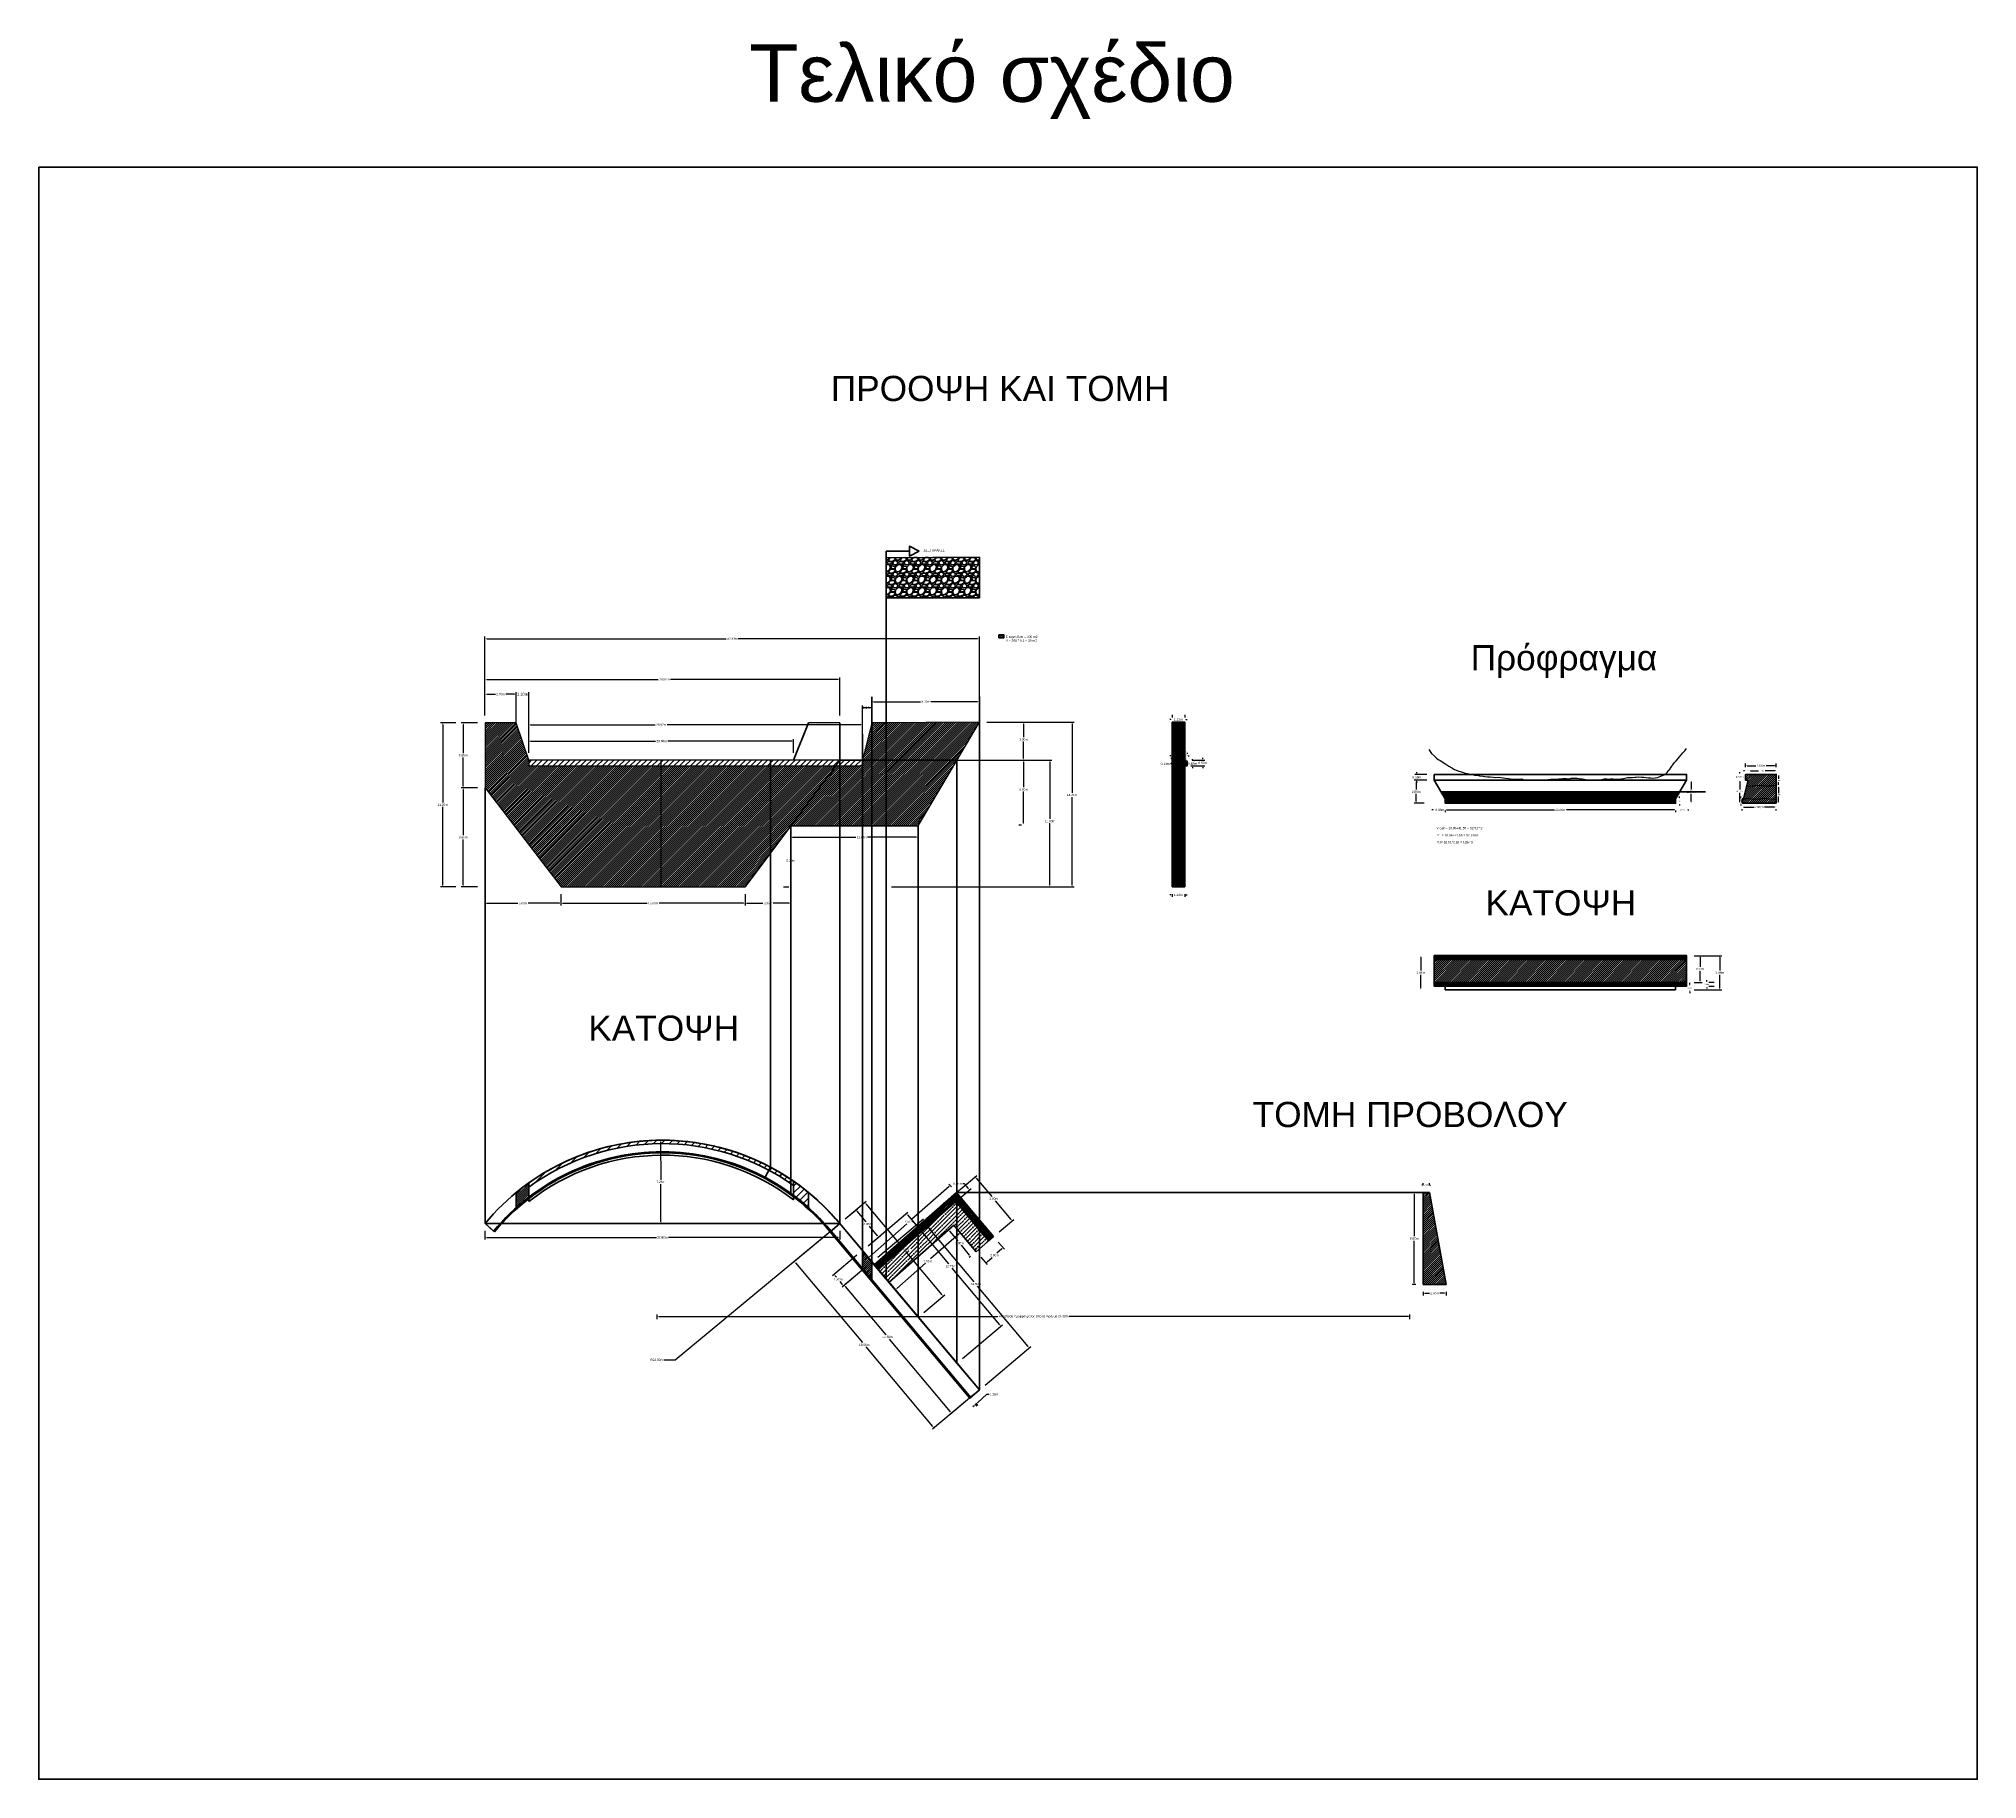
# Model space of a CAD drawing. Header units: metres. Extents: x -2 to 550, y -115 to 198.
# Drawn here: x 380.7 to 549, y 46.5 to 197.6 of the extents above; entities that cross this region are included whole.
import ezdxf

# ---------------------------------------------------------------- set-up
doc = ezdxf.new("R2010")
doc.units = ezdxf.units.M
doc.header["$MEASUREMENT"] = 0
doc.linetypes.add('ACAD_ISO02W100', pattern=[15, 12, -3])
doc.layers.get('0').update_dxf_attribs({"color": 34})
doc.layers.add('ΠΡΟΦΡΑΓΜΑ', color=7, linetype='Continuous')
doc.layers.add('ΦΡΑΓΜΑ', color=7, linetype='Continuous')
doc.styles.get("Standard").update_dxf_attribs({"font": 'arial.ttf'})
doc.dimstyles.get("Standard").update_dxf_attribs({"dimtxt": 0.1925, "dimasz": 0.1445, "dimexe": 0.1775, "dimexo": 0.642, "dimgap": 0.09, "dimtad": 0, "dimtih": 1, "dimtoh": 1, "dimrnd": 0.0005, "dimzin": 0, "dimdsep": 46, "dimtxsty": 'Standard', "dimcen": 0.09, "dimadec": 0, "dimazin": 0, "dimtfac": 1, "dimtofl": 0, "dimtmove": 0, "dimatfit": 3, "dimfxl": 1, "dimtolj": 1, "dimtzin": 0, "dimarcsym": 0})
pattern_1 = [(45, (-205.19637, 6.041995), (-0.06363961, 0.06363961), [])]

# ---------------------------------------------------------------- blocks, each defined once
blk = doc.blocks.new('*D65')
at = {"layer": 'Defpoints', "color": 0, "lineweight": 100, "transparency": 16777216}
for p in [(499.78, 86.65), (434.42, 85.79), (499.78, 85.79)]:
    blk.add_point(p, dxfattribs=at)
at = {"layer": 'ΦΡΑΓΜΑ', "color": 0, "lineweight": -2, "transparency": 16777216}
for p, q in [((434.42, 86.43), (434.42, 86.83)), ((434.56, 86.65), (464, 86.65)), ((499.64, 86.65), (470.2, 86.65)), ((499.78, 86.43), (499.78, 86.83))]:
    blk.add_line(p, q, dxfattribs=at)
at = {"layer": 'ΦΡΑΓΜΑ', "color": 0, "lineweight": 100, "transparency": 16777216}
for points in [[(434.56, 86.67), (434.56, 86.63), (434.42, 86.65)], [(499.64, 86.67), (499.64, 86.63), (499.78, 86.65)]]:
    blk.add_solid(points, dxfattribs=at)
at = {"layer": 'ΦΡΑΓΜΑ', "color": 0, "lineweight": 100, "transparency": 16777216, "insert": (467.1, 86.65), "char_height": 0.1925, "attachment_point": 5}
blk.add_mtext('\\A1;Απόσταση προφράγματος από το Φράγμα 24.00m', dxfattribs=at)
blk = doc.blocks.new('*D127')
at = {"layer": 'Defpoints', "color": 0, "lineweight": 100, "transparency": 16777216}
for p in [(426.06, 123.97), (442.06, 123.97), (442.06, 122.54)]:
    blk.add_point(p, dxfattribs=at)
at = {"layer": 'ΦΡΑΓΜΑ', "color": 0, "lineweight": -2, "transparency": 16777216}
for p, q in [((426.06, 123.33), (426.06, 122.36)), ((442.06, 123.33), (442.06, 122.36)), ((426.21, 122.54), (433.55, 122.54)), ((441.92, 122.54), (434.58, 122.54))]:
    blk.add_line(p, q, dxfattribs=at)
at = {"layer": 'ΦΡΑΓΜΑ', "color": 0, "lineweight": 100, "transparency": 16777216}
for points in [[(426.21, 122.56), (426.21, 122.51), (426.06, 122.54)], [(441.92, 122.56), (441.92, 122.51), (442.06, 122.54)]]:
    blk.add_solid(points, dxfattribs=at)
at = {"layer": 'ΦΡΑΓΜΑ', "color": 0, "transparency": 16777216, "insert": (434.06, 122.54), "char_height": 0.193, "attachment_point": 5}
blk.add_mtext('\\A1;16.00m', dxfattribs=at)
blk = doc.blocks.new('*D147')
at = {"layer": 'Defpoints', "color": 0, "lineweight": 100, "transparency": 16777216}
for p in [(452.23, 138.05), (423.26, 134.97), (452.23, 134.97)]:
    blk.add_point(p, dxfattribs=at)
at = {"layer": 'ΦΡΑΓΜΑ', "color": 0, "lineweight": -2, "transparency": 16777216}
for p, q in [((423.26, 135.61), (423.26, 138.23)), ((423.41, 138.05), (434.24, 138.05)), ((452.09, 138.05), (435.29, 138.05)), ((452.23, 135.61), (452.23, 138.23))]:
    blk.add_line(p, q, dxfattribs=at)
at = {"layer": 'ΦΡΑΓΜΑ', "color": 0, "lineweight": 100, "transparency": 16777216}
for points in [[(423.41, 138.08), (423.41, 138.03), (423.26, 138.05)], [(452.09, 138.08), (452.09, 138.03), (452.23, 138.05)]]:
    blk.add_solid(points, dxfattribs=at)
at = {"layer": 'ΦΡΑΓΜΑ', "color": 0, "transparency": 16777216, "insert": (434.76, 138.05), "char_height": 0.193, "attachment_point": 5}
blk.add_mtext('\\A1;28.97m', dxfattribs=at)
blk = doc.blocks.new('*D148')
at = {"layer": 'Defpoints', "color": 0, "lineweight": 100, "transparency": 16777216}
for p in [(422.16, 140.7), (422.16, 134.97), (423.26, 134.97)]:
    blk.add_point(p, dxfattribs=at)
at = {"layer": 'ΦΡΑΓΜΑ', "color": 0, "lineweight": -2, "transparency": 16777216}
for p, q in [((422.15, 140.7), (422.14, 140.7)), ((422.16, 138.27), (422.16, 140.88)), ((423.26, 138.27), (423.26, 140.88)), ((423.27, 140.7), (423.28, 140.7))]:
    blk.add_line(p, q, dxfattribs=at)
at = {"layer": 'ΦΡΑΓΜΑ', "color": 0, "lineweight": 100, "transparency": 16777216}
for points in [[(422.15, 140.71), (422.15, 140.7), (422.16, 140.7)], [(423.27, 140.71), (423.27, 140.7), (423.26, 140.7)]]:
    blk.add_solid(points, dxfattribs=at)
at = {"layer": 'ΦΡΑΓΜΑ', "color": 0, "transparency": 16777216, "insert": (422.71, 140.7), "char_height": 0.25, "attachment_point": 5}
blk.add_mtext('\\A1;1.10m', dxfattribs=at)
blk = doc.blocks.new('*D128')
at = {"layer": 'Defpoints', "color": 0, "lineweight": 100, "transparency": 16777216}
for p in [(419.46, 140.7), (419.46, 138.22), (422.16, 138.22)]:
    blk.add_point(p, dxfattribs=at)
at = {"layer": 'ΦΡΑΓΜΑ', "color": 0, "lineweight": -2, "transparency": 16777216}
for p, q in [((419.46, 138.86), (419.46, 140.88)), ((419.61, 140.7), (420.36, 140.7)), ((422.02, 140.7), (421.26, 140.7)), ((422.16, 138.86), (422.16, 140.88))]:
    blk.add_line(p, q, dxfattribs=at)
at = {"layer": 'ΦΡΑΓΜΑ', "color": 0, "lineweight": 100, "transparency": 16777216}
for points in [[(419.61, 140.73), (419.61, 140.68), (419.46, 140.7)], [(422.02, 140.73), (422.02, 140.68), (422.16, 140.7)]]:
    blk.add_solid(points, dxfattribs=at)
at = {"layer": 'ΦΡΑΓΜΑ', "color": 0, "transparency": 16777216, "insert": (420.81, 140.7), "char_height": 0.193, "attachment_point": 5}
blk.add_mtext('\\A1;2.70m', dxfattribs=at)
blk = doc.blocks.new('*D129')
at = {"layer": 'Defpoints', "color": 0, "lineweight": 100, "transparency": 16777216}
for p in [(419.46, 138.22), (417.57, 132.57), (419.46, 132.57)]:
    blk.add_point(p, dxfattribs=at)
at = {"layer": 'ΦΡΑΓΜΑ', "color": 0, "lineweight": -2, "transparency": 16777216}
for p, q in [((418.82, 138.22), (417.39, 138.22)), ((417.57, 138.08), (417.57, 135.59)), ((417.57, 132.72), (417.57, 135.21)), ((418.82, 132.57), (417.39, 132.57))]:
    blk.add_line(p, q, dxfattribs=at)
at = {"layer": 'ΦΡΑΓΜΑ', "color": 0, "lineweight": 100, "transparency": 16777216}
for points in [[(417.54, 138.08), (417.59, 138.08), (417.57, 138.22)], [(417.54, 132.72), (417.59, 132.72), (417.57, 132.57)]]:
    blk.add_solid(points, dxfattribs=at)
at = {"layer": 'ΦΡΑΓΜΑ', "color": 0, "transparency": 16777216, "insert": (417.57, 135.4), "char_height": 0.193, "attachment_point": 5}
blk.add_mtext('\\A1;5.65m', dxfattribs=at)
blk = doc.blocks.new('*D130')
at = {"layer": 'Defpoints', "color": 0, "linetype": 'ACAD_ISO02W100', "lineweight": 100, "transparency": 16777216}
for p in [(419.46, 132.57), (417.57, 123.97), (419.46, 123.97)]:
    blk.add_point(p, dxfattribs=at)
at = {"layer": 'ΦΡΑΓΜΑ', "color": 0, "lineweight": -2, "transparency": 16777216}
for p, q in [((418.82, 132.57), (417.39, 132.57)), ((418.82, 123.97), (417.39, 123.97))]:
    blk.add_line(p, q, dxfattribs=at)
at = {"layer": 'ΦΡΑΓΜΑ', "color": 0, "linetype": 'ACAD_ISO02W100', "lineweight": -2, "transparency": 16777216}
for p, q in [((417.57, 132.43), (417.57, 128.46)), ((417.57, 124.12), (417.57, 128.08))]:
    blk.add_line(p, q, dxfattribs=at)
at = {"layer": 'ΦΡΑΓΜΑ', "color": 0, "linetype": 'ACAD_ISO02W100', "lineweight": 100, "transparency": 16777216}
for points in [[(417.54, 132.43), (417.59, 132.43), (417.57, 132.57)], [(417.54, 124.12), (417.59, 124.12), (417.57, 123.97)]]:
    blk.add_solid(points, dxfattribs=at)
at = {"layer": 'ΦΡΑΓΜΑ', "color": 0, "linetype": 'ACAD_ISO02W100', "lineweight": 100, "transparency": 16777216, "insert": (417.57, 128.27), "char_height": 0.193, "attachment_point": 5}
blk.add_mtext('\\A1;8.60m', dxfattribs=at)
blk = doc.blocks.new('*D131')
at = {"layer": 'Defpoints', "color": 0, "linetype": 'ACAD_ISO02W100', "lineweight": 100, "transparency": 16777216}
for p in [(417.57, 138.22), (415.79, 123.97), (417.57, 123.97)]:
    blk.add_point(p, dxfattribs=at)
at = {"layer": 'ΦΡΑΓΜΑ', "color": 0, "lineweight": -2, "transparency": 16777216}
for p, q in [((416.92, 138.22), (415.61, 138.22)), ((416.92, 123.97), (415.61, 123.97))]:
    blk.add_line(p, q, dxfattribs=at)
at = {"layer": 'ΦΡΑΓΜΑ', "color": 0, "linetype": 'ACAD_ISO02W100', "lineweight": -2, "transparency": 16777216}
for p, q in [((415.79, 138.08), (415.79, 131.29)), ((415.79, 124.12), (415.79, 130.91))]:
    blk.add_line(p, q, dxfattribs=at)
at = {"layer": 'ΦΡΑΓΜΑ', "color": 0, "linetype": 'ACAD_ISO02W100', "lineweight": 100, "transparency": 16777216}
for points in [[(415.76, 138.08), (415.81, 138.08), (415.79, 138.22)], [(415.76, 124.12), (415.81, 124.12), (415.79, 123.97)]]:
    blk.add_solid(points, dxfattribs=at)
at = {"layer": 'ΦΡΑΓΜΑ', "color": 0, "linetype": 'ACAD_ISO02W100', "lineweight": 100, "transparency": 16777216, "insert": (415.79, 131.1), "char_height": 0.193, "attachment_point": 5}
blk.add_mtext('\\A1;14.25m', dxfattribs=at)
blk = doc.blocks.new('*D132')
at = {"layer": 'Defpoints', "color": 0, "linetype": 'ACAD_ISO02W100', "lineweight": 100, "transparency": 16777216}
for p in [(419.46, 123.97), (426.06, 123.97), (419.46, 122.54)]:
    blk.add_point(p, dxfattribs=at)
at = {"layer": 'ΦΡΑΓΜΑ', "color": 0, "lineweight": -2, "transparency": 16777216}
for p, q in [((419.46, 123.33), (419.46, 122.36)), ((426.06, 123.33), (426.06, 122.36))]:
    blk.add_line(p, q, dxfattribs=at)
at = {"layer": 'ΦΡΑΓΜΑ', "color": 0, "linetype": 'ACAD_ISO02W100', "lineweight": -2, "transparency": 16777216}
for p, q in [((419.61, 122.54), (422.31, 122.54)), ((425.92, 122.54), (423.21, 122.54))]:
    blk.add_line(p, q, dxfattribs=at)
at = {"layer": 'ΦΡΑΓΜΑ', "color": 0, "linetype": 'ACAD_ISO02W100', "lineweight": 100, "transparency": 16777216}
for points in [[(419.61, 122.56), (419.61, 122.51), (419.46, 122.54)], [(425.92, 122.56), (425.92, 122.51), (426.06, 122.54)]]:
    blk.add_solid(points, dxfattribs=at)
at = {"layer": 'ΦΡΑΓΜΑ', "color": 0, "linetype": 'ACAD_ISO02W100', "lineweight": 100, "transparency": 16777216, "insert": (422.76, 122.54), "char_height": 0.193, "attachment_point": 5}
blk.add_mtext('\\A1;6.60m', dxfattribs=at)
blk = doc.blocks.new('*D149')
at = {"layer": 'Defpoints', "color": 0, "linetype": 'ACAD_ISO02W100', "lineweight": 100, "transparency": 16777216}
for p in [(446.01, 129.27), (442.06, 123.97), (446.01, 122.54)]:
    blk.add_point(p, dxfattribs=at)
at = {"layer": 'ΦΡΑΓΜΑ', "color": 0, "lineweight": -2, "transparency": 16777216}
for p, q in [((446.01, 128.27), (446.01, 122.36)), ((442.06, 122.97), (442.06, 122.36))]:
    blk.add_line(p, q, dxfattribs=at)
at = {"layer": 'ΦΡΑΓΜΑ', "color": 0, "linetype": 'ACAD_ISO02W100', "lineweight": -2, "transparency": 16777216}
for p, q in [((442.21, 122.54), (443.59, 122.54)), ((445.87, 122.54), (444.49, 122.54))]:
    blk.add_line(p, q, dxfattribs=at)
at = {"layer": 'ΦΡΑΓΜΑ', "color": 0, "linetype": 'ACAD_ISO02W100', "lineweight": 100, "transparency": 16777216}
for points in [[(442.21, 122.56), (442.21, 122.51), (442.06, 122.54)], [(445.87, 122.56), (445.87, 122.51), (446.01, 122.54)]]:
    blk.add_solid(points, dxfattribs=at)
at = {"layer": 'ΦΡΑΓΜΑ', "color": 0, "linetype": 'ACAD_ISO02W100', "lineweight": 100, "transparency": 16777216, "insert": (444.04, 122.54), "char_height": 0.193, "attachment_point": 5}
blk.add_mtext('\\A1;3.95m', dxfattribs=at)
blk = doc.blocks.new('*D133')
at = {"layer": 'Defpoints', "color": 0, "lineweight": -2, "transparency": 16777216}
for p, q in [((446.01, 128.63), (446.01, 128.1)), ((446.16, 128.28), (451.66, 128.28)), ((456.94, 128.28), (452.69, 128.28)), ((457.08, 128.63), (457.08, 128.1))]:
    blk.add_line(p, q, dxfattribs=at)
at = {"layer": 'Defpoints', "color": 0, "lineweight": 100, "transparency": 16777216}
for p in [(446.01, 129.27), (457.08, 129.27), (457.08, 128.28)]:
    blk.add_point(p, dxfattribs=at)
for points in [[(446.16, 128.31), (446.16, 128.26), (446.01, 128.28)], [(456.94, 128.31), (456.94, 128.26), (457.08, 128.28)]]:
    blk.add_solid(points, dxfattribs=at)
at = {"layer": 'Defpoints', "color": 0, "lineweight": 100, "transparency": 16777216, "insert": (452.18, 128.28), "char_height": 0.193, "attachment_point": 5}
blk.add_mtext('\\A1;11.07m', dxfattribs=at)
blk = doc.blocks.new('*D134')
at = {"layer": 'Defpoints', "color": 0, "lineweight": -2, "transparency": 16777216}
for p, q in [((463.03, 138.28), (466.4, 138.28)), ((466.23, 138.14), (466.23, 136.96)), ((466.23, 135.12), (466.23, 136.58)), ((465.58, 134.97), (466.05, 134.97))]:
    blk.add_line(p, q, dxfattribs=at)
at = {"layer": 'Defpoints', "color": 0, "lineweight": 100, "transparency": 16777216}
for p in [(462.39, 138.28), (466.23, 134.97), (466.23, 134.97)]:
    blk.add_point(p, dxfattribs=at)
for points in [[(466.2, 138.14), (466.25, 138.14), (466.23, 138.28)], [(466.2, 135.12), (466.25, 135.12), (466.23, 134.97)]]:
    blk.add_solid(points, dxfattribs=at)
at = {"layer": 'Defpoints', "color": 0, "lineweight": 100, "transparency": 16777216, "insert": (466.23, 136.77), "char_height": 0.193, "attachment_point": 5}
blk.add_mtext('\\A1;3.30m', dxfattribs=at)
blk = doc.blocks.new('*D135')
at = {"layer": 'Defpoints', "color": 0, "lineweight": -2, "transparency": 16777216}
for p, q in [((465.66, 134.97), (466.05, 134.97)), ((466.23, 134.83), (466.23, 132.62)), ((466.23, 129.51), (466.23, 132.25)), ((465.83, 129.37), (466.05, 129.37))]:
    blk.add_line(p, q, dxfattribs=at)
at = {"layer": 'Defpoints', "color": 0, "lineweight": 100, "transparency": 16777216}
for p in [(466.3, 134.97), (466.23, 129.37), (466.48, 129.37)]:
    blk.add_point(p, dxfattribs=at)
for points in [[(466.2, 134.83), (466.25, 134.83), (466.23, 134.97)], [(466.2, 129.51), (466.25, 129.51), (466.23, 129.37)]]:
    blk.add_solid(points, dxfattribs=at)
at = {"layer": 'Defpoints', "color": 0, "lineweight": 100, "transparency": 16777216, "insert": (466.23, 132.43), "char_height": 0.193, "attachment_point": 5}
blk.add_mtext('\\A1;5.60m', dxfattribs=at)
blk = doc.blocks.new('*D136')
at = {"layer": 'Defpoints', "color": 0, "lineweight": -2, "transparency": 16777216}
for p, q in [((419.46, 138.86), (419.46, 145.7)), ((419.61, 145.52), (440.4, 145.52)), ((462.24, 145.52), (441.45, 145.52)), ((462.39, 138.92), (462.39, 145.7))]:
    blk.add_line(p, q, dxfattribs=at)
at = {"layer": 'Defpoints', "color": 0, "lineweight": 100, "transparency": 16777216}
for p in [(462.39, 145.52), (419.46, 138.22), (462.39, 138.28)]:
    blk.add_point(p, dxfattribs=at)
for points in [[(419.61, 145.55), (419.61, 145.5), (419.46, 145.52)], [(462.24, 145.55), (462.24, 145.5), (462.39, 145.52)]]:
    blk.add_solid(points, dxfattribs=at)
at = {"layer": 'Defpoints', "color": 0, "lineweight": 100, "transparency": 16777216, "insert": (440.93, 145.52), "char_height": 0.193, "attachment_point": 5}
blk.add_mtext('\\A1;42.93m', dxfattribs=at)
blk = doc.blocks.new('*D137')
at = {"layer": 'Defpoints', "color": 0, "lineweight": -2, "transparency": 16777216}
for p, q in [((463.03, 138.28), (470.61, 138.28)), ((470.44, 138.14), (470.44, 132.14)), ((470.44, 124.12), (470.44, 131.76)), ((464.92, 123.97), (470.61, 123.97))]:
    blk.add_line(p, q, dxfattribs=at)
at = {"layer": 'Defpoints', "color": 0, "lineweight": 100, "transparency": 16777216}
for p in [(462.39, 138.28), (464.28, 123.97), (470.44, 123.97)]:
    blk.add_point(p, dxfattribs=at)
for points in [[(470.41, 138.14), (470.46, 138.14), (470.44, 138.28)], [(470.41, 124.12), (470.46, 124.12), (470.44, 123.97)]]:
    blk.add_solid(points, dxfattribs=at)
at = {"layer": 'Defpoints', "color": 0, "lineweight": 100, "transparency": 16777216, "insert": (470.44, 131.95), "char_height": 0.193, "attachment_point": 5}
blk.add_mtext('\\A1;14.31m', dxfattribs=at)
blk = doc.blocks.new('*D138')
at = {"layer": 'Defpoints', "color": 0, "lineweight": -2, "transparency": 16777216}
for p, q in [((456.44, 129.27), (445.84, 129.27)), ((446.01, 129.13), (446.01, 126.45)), ((446.01, 124.12), (446.01, 126.07)), ((445.37, 123.97), (445.84, 123.97))]:
    blk.add_line(p, q, dxfattribs=at)
at = {"layer": 'Defpoints', "color": 0, "lineweight": 100, "transparency": 16777216}
for p in [(457.08, 129.27), (446.01, 123.97), (446.01, 123.97)]:
    blk.add_point(p, dxfattribs=at)
for points in [[(445.99, 129.13), (446.04, 129.13), (446.01, 129.27)], [(445.99, 124.12), (446.04, 124.12), (446.01, 123.97)]]:
    blk.add_solid(points, dxfattribs=at)
at = {"layer": 'Defpoints', "color": 0, "lineweight": 100, "transparency": 16777216, "insert": (446.01, 126.26), "char_height": 0.193, "attachment_point": 5}
blk.add_mtext('\\A1;5.30m', dxfattribs=at)
blk = doc.blocks.new('*D140')
at = {"layer": 'Defpoints', "color": 0, "lineweight": 100, "transparency": 16777216}
for p in [(434.74, 101.97), (434.75, 94.73), (434.78, 94.73)]:
    blk.add_point(p, dxfattribs=at)
at = {"layer": 'ΦΡΑΓΜΑ', "color": 0, "lineweight": -2, "transparency": 16777216}
for p, q in [((434.1, 101.96), (434.52, 101.97)), ((434.7, 101.82), (434.72, 98.53)), ((434.74, 94.87), (434.72, 98.16)), ((434.14, 94.72), (434.57, 94.73))]:
    blk.add_line(p, q, dxfattribs=at)
at = {"layer": 'ΦΡΑΓΜΑ', "color": 0, "lineweight": 100, "transparency": 16777216}
for points in [[(434.73, 101.82), (434.68, 101.82), (434.7, 101.97)], [(434.77, 94.87), (434.72, 94.87), (434.75, 94.73)]]:
    blk.add_solid(points, dxfattribs=at)
at = {"layer": 'ΦΡΑΓΜΑ', "color": 0, "lineweight": 100, "transparency": 16777216, "insert": (434.72, 98.35), "char_height": 0.193, "attachment_point": 5}
blk.add_mtext('\\A1;7.24m', dxfattribs=at)
blk = doc.blocks.new('*D150')
at = {"layer": 'Defpoints', "color": 0, "lineweight": 100, "transparency": 16777216}
for p in [(419.46, 94.73), (450.26, 94.73), (450.26, 93.52)]:
    blk.add_point(p, dxfattribs=at)
at = {"layer": 'ΦΡΑΓΜΑ', "color": 0, "lineweight": -2, "transparency": 16777216}
for p, q in [((419.46, 94.09), (419.46, 93.35)), ((419.61, 93.52), (434.34, 93.52)), ((450.12, 93.52), (435.39, 93.52)), ((450.26, 94.09), (450.26, 93.35))]:
    blk.add_line(p, q, dxfattribs=at)
at = {"layer": 'ΦΡΑΓΜΑ', "color": 0, "lineweight": 100, "transparency": 16777216}
for points in [[(419.61, 93.55), (419.61, 93.5), (419.46, 93.52)], [(450.12, 93.55), (450.12, 93.5), (450.26, 93.52)]]:
    blk.add_solid(points, dxfattribs=at)
at = {"layer": 'ΦΡΑΓΜΑ', "color": 0, "lineweight": 100, "transparency": 16777216, "insert": (434.86, 93.52), "char_height": 0.193, "attachment_point": 5}
blk.add_mtext('\\A1;30.80m', dxfattribs=at)
blk = doc.blocks.new('*D141')
at = {"layer": 'Defpoints', "color": 0, "lineweight": 100, "transparency": 16777216}
for p in [(450.26, 94.73), (434.86, 81.97)]:
    blk.add_point(p, dxfattribs=at)
at = {"layer": 'ΦΡΑΓΜΑ', "color": 0, "lineweight": -2, "transparency": 16777216}
for p, q in [((435.97, 82.89), (450.15, 94.64)), ((434.99, 82.89), (435.97, 82.89))]:
    blk.add_line(p, q, dxfattribs=at)
at = {"layer": 'ΦΡΑΓΜΑ', "color": 0, "lineweight": 100, "transparency": 16777216}
blk.add_solid([(450.14, 94.65), (450.17, 94.62), (450.26, 94.73)], dxfattribs=at)
at = {"layer": 'ΦΡΑΓΜΑ', "color": 0, "lineweight": 100, "transparency": 16777216, "insert": (434.37, 82.89), "char_height": 0.1925, "attachment_point": 5}
blk.add_mtext('\\A1;R20.00m', dxfattribs=at)
blk = doc.blocks.new('*D151')
at = {"layer": 'Defpoints', "color": 0, "lineweight": -2, "transparency": 16777216}
for p, q in [((500.87, 98.07), (500.82, 98.07)), ((500.92, 98.07), (500.92, 98.25)), ((501.47, 98.07), (501.47, 98.25)), ((501.52, 98.07), (501.57, 98.07))]:
    blk.add_line(p, q, dxfattribs=at)
at = {"layer": 'Defpoints', "color": 0, "lineweight": 100, "transparency": 16777216}
for p in [(501.47, 98.07), (500.92, 97.43), (501.47, 97.43)]:
    blk.add_point(p, dxfattribs=at)
for points in [[(500.87, 98.08), (500.87, 98.06), (500.92, 98.07)], [(501.52, 98.08), (501.52, 98.06), (501.47, 98.07)]]:
    blk.add_solid(points, dxfattribs=at)
at = {"layer": 'Defpoints', "color": 0, "lineweight": 100, "transparency": 16777216, "insert": (501.18, 98.07), "char_height": 0.1, "attachment_point": 5}
blk.add_mtext('\\A1;0.55m', dxfattribs=at)
blk = doc.blocks.new('*D152')
at = {"layer": 'Defpoints', "color": 0, "lineweight": -2, "transparency": 16777216}
for p, q in [((500.28, 97.43), (499.97, 97.43)), ((500.15, 97.28), (500.15, 93.62)), ((500.15, 89.57), (500.15, 93.24)), ((500.28, 89.43), (499.97, 89.43))]:
    blk.add_line(p, q, dxfattribs=at)
at = {"layer": 'Defpoints', "color": 0, "lineweight": 100, "transparency": 16777216}
for p in [(500.92, 97.43), (500.15, 89.43), (500.92, 89.43)]:
    blk.add_point(p, dxfattribs=at)
for points in [[(500.12, 97.28), (500.17, 97.28), (500.15, 97.43)], [(500.12, 89.57), (500.17, 89.57), (500.15, 89.43)]]:
    blk.add_solid(points, dxfattribs=at)
at = {"layer": 'Defpoints', "color": 0, "lineweight": 100, "transparency": 16777216, "insert": (500.15, 93.43), "char_height": 0.193, "attachment_point": 5}
blk.add_mtext('\\A1;8.00m', dxfattribs=at)
blk = doc.blocks.new('*D153')
at = {"layer": 'Defpoints', "color": 0, "lineweight": -2, "transparency": 16777216}
for p, q in [((500.92, 88.79), (500.92, 88.49)), ((501.07, 88.67), (501.47, 88.67)), ((502.78, 88.67), (502.38, 88.67)), ((502.92, 88.79), (502.92, 88.49))]:
    blk.add_line(p, q, dxfattribs=at)
at = {"layer": 'Defpoints', "color": 0, "lineweight": 100, "transparency": 16777216}
for p in [(500.92, 89.43), (502.92, 89.43), (500.92, 88.67)]:
    blk.add_point(p, dxfattribs=at)
for points in [[(501.07, 88.7), (501.07, 88.65), (500.92, 88.67)], [(502.78, 88.7), (502.78, 88.65), (502.92, 88.67)]]:
    blk.add_solid(points, dxfattribs=at)
at = {"layer": 'Defpoints', "color": 0, "lineweight": 100, "transparency": 16777216, "insert": (501.92, 88.67), "char_height": 0.193, "attachment_point": 5}
blk.add_mtext('\\A1;2.00m', dxfattribs=at)
blk = doc.blocks.new('*D155')
at = {"layer": 'Defpoints', "color": 0, "lineweight": -2, "transparency": 16777216}
for p, q in [((452.57, 90.98), (450.52, 89.25)), ((450.75, 89.26), (454.26, 85.07)), ((459.89, 78.37), (454.58, 84.7)), ((461.9, 79.87), (459.85, 78.15))]:
    blk.add_line(p, q, dxfattribs=at)
at = {"layer": 'Defpoints', "color": 0, "lineweight": 100, "transparency": 16777216}
for p in [(453.07, 91.39), (462.39, 80.28), (459.98, 78.26)]:
    blk.add_point(p, dxfattribs=at)
for points in [[(450.77, 89.27), (450.73, 89.24), (450.66, 89.37)], [(459.91, 78.39), (459.87, 78.36), (459.98, 78.26)]]:
    blk.add_solid(points, dxfattribs=at)
at = {"layer": 'Defpoints', "color": 0, "lineweight": 100, "transparency": 16777216, "insert": (454.42, 84.88), "char_height": 0.193, "attachment_point": 5}
blk.add_mtext('\\A1;14.50m', dxfattribs=at)
blk = doc.blocks.new('*D156')
at = {"layer": 'Defpoints', "color": 0, "lineweight": -2, "transparency": 16777216}
for p, q in [((451.74, 91.97), (449.63, 90.2)), ((452.57, 90.98), (450.47, 89.2)), ((449.86, 90.2), (449.97, 90.06)), ((450.51, 89.43), (450.29, 89.69))]:
    blk.add_line(p, q, dxfattribs=at)
at = {"layer": 'Defpoints', "color": 0, "lineweight": 100, "transparency": 16777216}
for p in [(452.23, 92.38), (453.07, 91.39), (449.77, 90.31)]:
    blk.add_point(p, dxfattribs=at)
for points in [[(449.88, 90.22), (449.84, 90.19), (449.77, 90.31)], [(450.53, 89.44), (450.49, 89.41), (450.6, 89.32)]]:
    blk.add_solid(points, dxfattribs=at)
at = {"layer": 'Defpoints', "color": 0, "lineweight": 100, "transparency": 16777216, "insert": (450.13, 89.88), "char_height": 0.193, "attachment_point": 5}
blk.add_mtext('\\A1;1.30m', dxfattribs=at)
blk = doc.blocks.new('*D142')
at = {"layer": 'Defpoints', "color": 0, "lineweight": -2, "transparency": 16777216}
for p, q in [((450.75, 95.14), (451.8, 96.02)), ((451.76, 95.79), (452.52, 94.88)), ((453.54, 93.67), (452.84, 94.5)), ((452.72, 92.8), (453.77, 93.67))]:
    blk.add_line(p, q, dxfattribs=at)
at = {"layer": 'Defpoints', "color": 0, "lineweight": 100, "transparency": 16777216}
for p in [(450.26, 94.73), (453.63, 93.56), (452.23, 92.38)]:
    blk.add_point(p, dxfattribs=at)
for points in [[(451.78, 95.81), (451.74, 95.78), (451.66, 95.9)], [(453.56, 93.69), (453.52, 93.66), (453.63, 93.56)]]:
    blk.add_solid(points, dxfattribs=at)
at = {"layer": 'Defpoints', "color": 0, "lineweight": 100, "transparency": 16777216, "insert": (452.68, 94.69), "char_height": 0.193, "attachment_point": 5}
blk.add_mtext('\\A1;3.06m', dxfattribs=at)
blk = doc.blocks.new('*D143')
at = {"layer": 'Defpoints', "color": 0, "lineweight": -2, "transparency": 16777216}
for p, q in [((452.87, 134.97), (468.69, 134.97)), ((468.51, 134.83), (468.51, 129.87)), ((468.51, 124.12), (468.51, 129.5)), ((454.76, 123.97), (468.69, 123.97))]:
    blk.add_line(p, q, dxfattribs=at)
at = {"layer": 'Defpoints', "color": 0, "lineweight": 100, "transparency": 16777216}
for p in [(452.23, 134.97), (454.12, 123.97), (468.51, 123.97)]:
    blk.add_point(p, dxfattribs=at)
for points in [[(468.49, 134.83), (468.54, 134.83), (468.51, 134.97)], [(468.49, 124.12), (468.54, 124.12), (468.51, 123.97)]]:
    blk.add_solid(points, dxfattribs=at)
at = {"layer": 'Defpoints', "color": 0, "lineweight": 100, "transparency": 16777216, "insert": (468.51, 129.68), "char_height": 0.193, "attachment_point": 5}
blk.add_mtext('\\A1;11.00m', dxfattribs=at)
blk = doc.blocks.new('*D144')
at = {"layer": 'Defpoints', "color": 0, "lineweight": -2, "transparency": 16777216}
for p, q in [((453.07, 138.85), (453.07, 140.22)), ((453.21, 140.05), (457.28, 140.05)), ((462.24, 140.05), (458.18, 140.05)), ((462.39, 138.92), (462.39, 140.22))]:
    blk.add_line(p, q, dxfattribs=at)
at = {"layer": 'Defpoints', "color": 0, "lineweight": 100, "transparency": 16777216}
for p in [(462.39, 140.05), (453.07, 138.21), (462.39, 138.28)]:
    blk.add_point(p, dxfattribs=at)
for points in [[(453.21, 140.07), (453.21, 140.02), (453.07, 140.05)], [(462.24, 140.07), (462.24, 140.02), (462.39, 140.05)]]:
    blk.add_solid(points, dxfattribs=at)
at = {"layer": 'Defpoints', "color": 0, "lineweight": 100, "transparency": 16777216, "insert": (457.73, 140.05), "char_height": 0.193, "attachment_point": 5}
blk.add_mtext('\\A1;9.32m', dxfattribs=at)
blk = doc.blocks.new('*D145')
at = {"layer": 'Defpoints', "color": 0, "lineweight": -2, "transparency": 16777216}
for p, q in [((452.23, 135.61), (452.23, 139.72)), ((453.07, 138.85), (453.07, 139.72)), ((452.23, 139.54), (453.07, 139.54))]:
    blk.add_line(p, q, dxfattribs=at)
at = {"layer": 'Defpoints', "color": 0, "lineweight": 100, "transparency": 16777216}
for p in [(453.07, 139.54), (453.07, 138.21), (452.23, 134.97)]:
    blk.add_point(p, dxfattribs=at)
for points in [[(452.23, 139.54), (452.23, 139.54), (452.23, 139.54)], [(453.07, 139.54), (453.07, 139.54), (453.07, 139.54)]]:
    blk.add_solid(points, dxfattribs=at)
at = {"layer": 'Defpoints', "color": 0, "lineweight": 100, "transparency": 16777216, "insert": (452.65, 139.54), "char_height": 0.2, "attachment_point": 5}
blk.add_mtext('\\A1;0.84m', dxfattribs=at)
blk = doc.blocks.new('*D157')
at = {"layer": 'Defpoints', "color": 0, "lineweight": 100, "transparency": 16777216}
for p in [(479.12, 138.28), (480.22, 138.51), (480.22, 138.28)]:
    blk.add_point(p, dxfattribs=at)
at = {"layer": 'ΦΡΑΓΜΑ', "color": 0, "lineweight": -2, "transparency": 16777216}
for p, q in [((479.02, 138.51), (478.92, 138.51)), ((479.12, 138.92), (479.12, 138.68)), ((480.22, 138.92), (480.22, 138.68)), ((480.32, 138.51), (480.42, 138.51))]:
    blk.add_line(p, q, dxfattribs=at)
at = {"layer": 'ΦΡΑΓΜΑ', "color": 0, "lineweight": 100, "transparency": 16777216}
for points in [[(479.02, 138.52), (479.02, 138.49), (479.12, 138.51)], [(480.32, 138.52), (480.32, 138.49), (480.22, 138.51)]]:
    blk.add_solid(points, dxfattribs=at)
at = {"layer": 'ΦΡΑΓΜΑ', "color": 0, "lineweight": 100, "transparency": 16777216, "insert": (479.67, 138.51), "char_height": 0.2, "attachment_point": 5}
blk.add_mtext('\\A1;1.10m', dxfattribs=at)
blk = doc.blocks.new('*D159')
at = {"layer": 'Defpoints', "color": 0, "lineweight": 100, "transparency": 16777216}
for p in [(480.12, 134.97), (480.42, 135.35), (480.42, 134.97)]:
    blk.add_point(p, dxfattribs=at)
at = {"layer": 'ΦΡΑΓΜΑ', "color": 0, "lineweight": -2, "transparency": 16777216}
for p, q in [((480.02, 135.35), (479.92, 135.35)), ((480.12, 135.61), (480.12, 135.53)), ((480.42, 135.61), (480.42, 135.53)), ((480.52, 135.35), (480.62, 135.35))]:
    blk.add_line(p, q, dxfattribs=at)
at = {"layer": 'ΦΡΑΓΜΑ', "color": 0, "lineweight": 100, "transparency": 16777216}
for points in [[(480.02, 135.37), (480.02, 135.34), (480.12, 135.35)], [(480.52, 135.37), (480.52, 135.34), (480.42, 135.35)]]:
    blk.add_solid(points, dxfattribs=at)
at = {"layer": 'ΦΡΑΓΜΑ', "color": 0, "lineweight": 100, "transparency": 16777216, "insert": (480.27, 135.35), "char_height": 0.2, "attachment_point": 5, "rotation": 90}
blk.add_mtext('\\A1;0.30m', dxfattribs=at)
blk = doc.blocks.new('*D160')
at = {"layer": 'Defpoints', "color": 0, "lineweight": 100, "transparency": 16777216}
for p in [(479.12, 134.97), (479.42, 135.35), (479.42, 134.97)]:
    blk.add_point(p, dxfattribs=at)
at = {"layer": 'ΦΡΑΓΜΑ', "color": 0, "lineweight": -2, "transparency": 16777216}
for p, q in [((479.02, 135.35), (478.92, 135.35)), ((479.12, 135.61), (479.12, 135.53)), ((479.42, 135.61), (479.42, 135.53)), ((479.52, 135.35), (479.62, 135.35))]:
    blk.add_line(p, q, dxfattribs=at)
at = {"layer": 'ΦΡΑΓΜΑ', "color": 0, "lineweight": 100, "transparency": 16777216}
for points in [[(479.02, 135.37), (479.02, 135.34), (479.12, 135.35)], [(479.52, 135.37), (479.52, 135.34), (479.42, 135.35)]]:
    blk.add_solid(points, dxfattribs=at)
at = {"layer": 'ΦΡΑΓΜΑ', "color": 0, "lineweight": 100, "transparency": 16777216, "insert": (479.27, 135.35), "char_height": 0.2, "attachment_point": 5, "rotation": 90}
blk.add_mtext('\\A1;0.30m', dxfattribs=at)
blk = doc.blocks.new('*D161')
at = {"layer": 'Defpoints', "color": 0, "lineweight": 100, "transparency": 16777216}
for p in [(480.42, 134.87), (480.42, 134.47), (480.89, 134.47)]:
    blk.add_point(p, dxfattribs=at)
at = {"layer": 'ΦΡΑΓΜΑ', "color": 0, "lineweight": -2, "transparency": 16777216}
for p, q in [((480.89, 134.97), (480.89, 135.07)), ((481.06, 134.87), (481.07, 134.87)), ((480.89, 134.37), (480.89, 134.27)), ((481.06, 134.47), (481.07, 134.47))]:
    blk.add_line(p, q, dxfattribs=at)
at = {"layer": 'ΦΡΑΓΜΑ', "color": 0, "lineweight": 100, "transparency": 16777216}
for points in [[(480.88, 134.97), (480.91, 134.97), (480.89, 134.87)], [(480.88, 134.37), (480.91, 134.37), (480.89, 134.47)]]:
    blk.add_solid(points, dxfattribs=at)
at = {"layer": 'ΦΡΑΓΜΑ', "color": 0, "lineweight": 100, "transparency": 16777216, "insert": (480.89, 134.67), "char_height": 0.2, "attachment_point": 5}
blk.add_mtext('\\A1;0.40m', dxfattribs=at)
blk = doc.blocks.new('*D162')
at = {"layer": 'Defpoints', "color": 0, "lineweight": 100, "transparency": 16777216}
for p in [(479.08, 134.87), (480.12, 134.87), (480.22, 134.98)]:
    blk.add_point(p, dxfattribs=at)
at = {"layer": 'ΦΡΑΓΜΑ', "color": 0, "lineweight": -2, "transparency": 16777216}
for p, q in [((479.08, 135.08), (479.08, 135.18)), ((479.08, 134.77), (479.08, 134.66)), ((479.08, 134.66), (478.98, 134.66))]:
    blk.add_line(p, q, dxfattribs=at)
at = {"layer": 'ΦΡΑΓΜΑ', "color": 0, "lineweight": 100, "transparency": 16777216}
for points in [[(479.06, 135.08), (479.1, 135.08), (479.08, 134.98)], [(479.06, 134.77), (479.1, 134.77), (479.08, 134.87)]]:
    blk.add_solid(points, dxfattribs=at)
at = {"layer": 'ΦΡΑΓΜΑ', "color": 0, "lineweight": 100, "transparency": 16777216, "insert": (478.52, 134.66), "char_height": 0.2, "attachment_point": 5}
blk.add_mtext('\\A1;0.11m', dxfattribs=at)
blk = doc.blocks.new('*D163')
at = {"layer": 'Defpoints', "color": 0, "lineweight": 100, "transparency": 16777216}
for p in [(479.12, 123.97), (480.22, 123.97), (480.22, 123.27)]:
    blk.add_point(p, dxfattribs=at)
at = {"layer": 'ΦΡΑΓΜΑ', "color": 0, "lineweight": -2, "transparency": 16777216}
for p, q in [((479.02, 123.27), (478.92, 123.27)), ((479.12, 123.33), (479.12, 123.1)), ((480.22, 123.33), (480.22, 123.1)), ((480.32, 123.27), (480.42, 123.27))]:
    blk.add_line(p, q, dxfattribs=at)
at = {"layer": 'ΦΡΑΓΜΑ', "color": 0, "lineweight": 100, "transparency": 16777216}
for points in [[(479.02, 123.29), (479.02, 123.26), (479.12, 123.27)], [(480.32, 123.29), (480.32, 123.26), (480.22, 123.27)]]:
    blk.add_solid(points, dxfattribs=at)
at = {"layer": 'ΦΡΑΓΜΑ', "color": 0, "lineweight": 100, "transparency": 16777216, "insert": (479.67, 123.27), "char_height": 0.2, "attachment_point": 5}
blk.add_mtext('\\A1;1.10m', dxfattribs=at)
blk = doc.blocks.new('*D164')
at = {"layer": 'Defpoints', "color": 0, "lineweight": -2, "transparency": 16777216}
for p, q in [((480.86, 134.98), (481.98, 134.98)), ((481.8, 135.08), (481.8, 135.18)), ((480.76, 134.47), (481.98, 134.47)), ((481.8, 134.37), (481.8, 134.27))]:
    blk.add_line(p, q, dxfattribs=at)
at = {"layer": 'Defpoints', "color": 0, "lineweight": 100, "transparency": 16777216}
for p in [(480.22, 134.98), (480.12, 134.47), (481.8, 134.47)]:
    blk.add_point(p, dxfattribs=at)
for points in [[(481.78, 135.08), (481.82, 135.08), (481.8, 134.98)], [(481.78, 134.37), (481.82, 134.37), (481.8, 134.47)]]:
    blk.add_solid(points, dxfattribs=at)
at = {"layer": 'Defpoints', "color": 0, "lineweight": 100, "transparency": 16777216, "insert": (481.8, 134.73), "char_height": 0.2, "attachment_point": 5}
blk.add_mtext('\\A1;0.50m', dxfattribs=at)
blk = doc.blocks.new('*D165')
at = {"layer": 'Defpoints', "color": 0, "lineweight": -2, "transparency": 16777216}
for p, q in [((460.63, 93.85), (458.14, 91.65)), ((460.6, 94.09), (460.86, 93.81)), ((455.21, 89.08), (457.71, 91.28)), ((454.97, 89.14), (455.22, 88.86))]:
    blk.add_line(p, q, dxfattribs=at)
at = {"layer": 'Defpoints', "color": 0, "lineweight": 100, "transparency": 16777216}
for p in [(460.18, 94.58), (460.74, 93.94), (454.55, 89.62)]:
    blk.add_point(p, dxfattribs=at)
for points in [[(460.61, 93.86), (460.65, 93.83), (460.74, 93.94)], [(455.2, 89.1), (455.23, 89.07), (455.11, 88.99)]]:
    blk.add_solid(points, dxfattribs=at)
at = {"layer": 'Defpoints', "color": 0, "lineweight": 100, "transparency": 16777216, "insert": (457.92, 91.46), "char_height": 0.193, "attachment_point": 5}
blk.add_mtext('\\A1;7.50m', dxfattribs=at)
blk = doc.blocks.new('*D166')
at = {"layer": 'Defpoints', "color": 0, "lineweight": -2, "transparency": 16777216}
for p, q in [((459.76, 97.94), (456.51, 95.08)), ((459.97, 97.91), (459.75, 98.16)), ((452.84, 91.85), (456.08, 94.71)), ((452.84, 91.64), (452.61, 91.89))]:
    blk.add_line(p, q, dxfattribs=at)
at = {"layer": 'Defpoints', "color": 0, "lineweight": 100, "transparency": 16777216}
for p in [(459.87, 98.03), (460.4, 97.43), (453.26, 91.16)]:
    blk.add_point(p, dxfattribs=at)
for points in [[(459.74, 97.95), (459.77, 97.92), (459.87, 98.03)], [(452.82, 91.87), (452.86, 91.84), (452.73, 91.76)]]:
    blk.add_solid(points, dxfattribs=at)
at = {"layer": 'Defpoints', "color": 0, "lineweight": 100, "transparency": 16777216, "insert": (456.3, 94.89), "char_height": 0.193, "attachment_point": 5}
blk.add_mtext('\\A1;9.50m', dxfattribs=at)
blk = doc.blocks.new('*D167')
at = {"layer": 'Defpoints', "color": 0, "lineweight": -2, "transparency": 16777216}
for p, q in [((460.47, 97.48), (461.32, 98.19)), ((460.83, 97.06), (461.68, 97.77)), ((461.09, 98.19), (460.95, 98.19)), ((461.19, 98.08), (461.09, 98.19)), ((461.45, 97.77), (461.28, 97.97))]:
    blk.add_line(p, q, dxfattribs=at)
at = {"layer": 'Defpoints', "color": 0, "lineweight": 100, "transparency": 16777216}
for p in [(461.19, 98.08), (459.98, 97.07), (460.34, 96.64)]:
    blk.add_point(p, dxfattribs=at)
for points in [[(461.3, 97.98), (461.26, 97.95), (461.19, 98.08)], [(461.47, 97.78), (461.43, 97.75), (461.54, 97.66)]]:
    blk.add_solid(points, dxfattribs=at)
at = {"layer": 'Defpoints', "color": 0, "lineweight": 100, "transparency": 16777216, "insert": (460.5, 98.19), "char_height": 0.193, "attachment_point": 5}
blk.add_mtext('\\A1;0.55m', dxfattribs=at)
blk = doc.blocks.new('*D168')
at = {"layer": 'Defpoints', "color": 0, "lineweight": -2, "transparency": 16777216}
for p, q in [((460.89, 97.84), (462.16, 98.91)), ((462.11, 98.68), (463.47, 97.07)), ((465.14, 95.07), (463.79, 96.69)), ((464.1, 94.01), (465.37, 95.08))]:
    blk.add_line(p, q, dxfattribs=at)
at = {"layer": 'Defpoints', "color": 0, "lineweight": 100, "transparency": 16777216}
for p in [(460.4, 97.43), (465.23, 94.96), (463.61, 93.6)]:
    blk.add_point(p, dxfattribs=at)
for points in [[(462.13, 98.7), (462.09, 98.67), (462.02, 98.79)], [(465.16, 95.09), (465.12, 95.06), (465.23, 94.96)]]:
    blk.add_solid(points, dxfattribs=at)
at = {"layer": 'Defpoints', "color": 0, "lineweight": 100, "transparency": 16777216, "insert": (463.63, 96.88), "char_height": 0.193, "attachment_point": 5}
blk.add_mtext('\\A1;5.00m', dxfattribs=at)
blk = doc.blocks.new('*D169')
at = {"layer": 'Defpoints', "color": 0, "lineweight": -2, "transparency": 16777216}
for p, q in [((464.03, 93.12), (464.57, 92.5)), ((462.53, 91.8), (463.07, 91.18)), ((463.06, 91.41), (463.49, 91.79)), ((464.35, 92.54), (463.92, 92.17))]:
    blk.add_line(p, q, dxfattribs=at)
at = {"layer": 'Defpoints', "color": 0, "lineweight": 100, "transparency": 16777216}
for p in [(463.61, 93.6), (462.11, 92.28), (462.95, 91.32)]:
    blk.add_point(p, dxfattribs=at)
for points in [[(464.33, 92.56), (464.36, 92.52), (464.46, 92.64)], [(463.05, 91.43), (463.08, 91.39), (462.95, 91.32)]]:
    blk.add_solid(points, dxfattribs=at)
at = {"layer": 'Defpoints', "color": 0, "lineweight": 100, "transparency": 16777216, "insert": (463.71, 91.98), "char_height": 0.193, "attachment_point": 5}
blk.add_mtext('\\A1;2.00m', dxfattribs=at)
blk = doc.blocks.new('*D170')
at = {"layer": 'Defpoints', "color": 0, "lineweight": -2, "transparency": 16777216}
for p, q in [((459.69, 94.16), (459.57, 94.07)), ((459.8, 94.07), (460.51, 93.22)), ((461.54, 91.99), (460.83, 92.84)), ((461.62, 91.87), (461.5, 91.77))]:
    blk.add_line(p, q, dxfattribs=at)
at = {"layer": 'Defpoints', "color": 0, "lineweight": 100, "transparency": 16777216}
for p in [(460.18, 94.58), (461.64, 91.88), (462.11, 92.28)]:
    blk.add_point(p, dxfattribs=at)
for points in [[(459.82, 94.09), (459.78, 94.05), (459.71, 94.18)], [(461.56, 92.01), (461.53, 91.98), (461.64, 91.88)]]:
    blk.add_solid(points, dxfattribs=at)
at = {"layer": 'Defpoints', "color": 0, "lineweight": 100, "transparency": 16777216, "insert": (460.67, 93.03), "char_height": 0.193, "attachment_point": 5}
blk.add_mtext('\\A1;3.00m', dxfattribs=at)
blk = doc.blocks.new('*D171')
at = {"layer": 'Defpoints', "color": 0, "lineweight": -2, "transparency": 16777216}
for p, q in [((449.77, 94.31), (446.19, 91.31)), ((446.42, 91.31), (452.23, 84.39)), ((458.36, 77.09), (452.55, 84.01)), ((461.9, 79.87), (458.32, 76.86))]:
    blk.add_line(p, q, dxfattribs=at)
at = {"layer": 'Defpoints', "color": 0, "lineweight": 100, "transparency": 16777216}
for p in [(450.26, 94.73), (462.39, 80.28), (458.45, 76.98)]:
    blk.add_point(p, dxfattribs=at)
for points in [[(446.44, 91.33), (446.4, 91.3), (446.32, 91.42)], [(458.38, 77.1), (458.34, 77.07), (458.45, 76.98)]]:
    blk.add_solid(points, dxfattribs=at)
at = {"layer": 'Defpoints', "color": 0, "lineweight": 100, "transparency": 16777216, "insert": (452.39, 84.2), "char_height": 0.193, "attachment_point": 5}
blk.add_mtext('\\A1;18.86m', dxfattribs=at)
blk = doc.blocks.new('*D172')
at = {"layer": 'Defpoints', "color": 0, "lineweight": -2, "transparency": 16777216}
for p, q in [((423.26, 135.61), (423.26, 136.81)), ((423.41, 136.63), (434.27, 136.63)), ((446.12, 136.63), (435.33, 136.63)), ((446.26, 135.61), (446.26, 136.81))]:
    blk.add_line(p, q, dxfattribs=at)
at = {"layer": 'Defpoints', "color": 0, "lineweight": 100, "transparency": 16777216}
for p in [(446.26, 136.63), (423.26, 134.97), (446.26, 134.97)]:
    blk.add_point(p, dxfattribs=at)
for points in [[(423.41, 136.66), (423.41, 136.61), (423.26, 136.63)], [(446.12, 136.66), (446.12, 136.61), (446.26, 136.63)]]:
    blk.add_solid(points, dxfattribs=at)
at = {"layer": 'Defpoints', "color": 0, "lineweight": 100, "transparency": 16777216, "insert": (434.8, 136.63), "char_height": 0.193, "attachment_point": 5}
blk.add_mtext('\\A1;23.00m', dxfattribs=at)
blk = doc.blocks.new('*D173')
at = {"layer": 'Defpoints', "color": 0, "lineweight": -2, "transparency": 16777216}
for p, q in [((419.46, 138.86), (419.46, 142.16)), ((419.61, 141.99), (434.51, 141.99)), ((450.12, 141.99), (435.56, 141.99)), ((450.26, 138.86), (450.26, 142.16))]:
    blk.add_line(p, q, dxfattribs=at)
at = {"layer": 'Defpoints', "color": 0, "lineweight": 100, "transparency": 16777216}
for p in [(450.26, 141.99), (419.46, 138.22), (450.26, 138.22)]:
    blk.add_point(p, dxfattribs=at)
for points in [[(419.61, 142.01), (419.61, 141.96), (419.46, 141.99)], [(450.12, 142.01), (450.12, 141.96), (450.26, 141.99)]]:
    blk.add_solid(points, dxfattribs=at)
at = {"layer": 'Defpoints', "color": 0, "lineweight": 100, "transparency": 16777216, "insert": (435.04, 141.99), "char_height": 0.193, "attachment_point": 5}
blk.add_mtext('\\A1;30.80m', dxfattribs=at)
blk = doc.blocks.new('*D174')
at = {"layer": 'Defpoints', "color": 0, "lineweight": -2, "transparency": 16777216}
for p, q in [((450.75, 95.14), (452.57, 96.66)), ((452.52, 96.44), (455.68, 92.67)), ((459.16, 88.53), (456, 92.3)), ((457.58, 87.01), (459.39, 88.54))]:
    blk.add_line(p, q, dxfattribs=at)
at = {"layer": 'Defpoints', "color": 0, "lineweight": 100, "transparency": 16777216}
for p in [(450.26, 94.73), (459.25, 88.42), (457.08, 86.6)]:
    blk.add_point(p, dxfattribs=at)
for points in [[(452.54, 96.45), (452.51, 96.42), (452.43, 96.55)], [(459.18, 88.55), (459.14, 88.52), (459.25, 88.42)]]:
    blk.add_solid(points, dxfattribs=at)
at = {"layer": 'Defpoints', "color": 0, "lineweight": 100, "transparency": 16777216, "insert": (455.84, 92.49), "char_height": 0.193, "attachment_point": 5}
blk.add_mtext('\\A1;10.61m', dxfattribs=at)
blk = doc.blocks.new('*D175')
at = {"layer": 'Defpoints', "color": 0, "lineweight": -2, "transparency": 16777216}
for p, q in [((452.72, 92.8), (456.19, 95.71)), ((456.15, 95.48), (459.72, 91.22)), ((464.17, 85.92), (460.04, 90.85)), ((460.93, 83.02), (464.4, 85.93))]:
    blk.add_line(p, q, dxfattribs=at)
at = {"layer": 'Defpoints', "color": 0, "lineweight": 100, "transparency": 16777216}
for p in [(452.23, 92.38), (464.26, 85.81), (460.44, 82.6)]:
    blk.add_point(p, dxfattribs=at)
for points in [[(456.16, 95.5), (456.13, 95.47), (456.05, 95.59)], [(464.19, 85.94), (464.15, 85.91), (464.26, 85.81)]]:
    blk.add_solid(points, dxfattribs=at)
at = {"layer": 'Defpoints', "color": 0, "lineweight": 100, "transparency": 16777216, "insert": (459.88, 91.03), "char_height": 0.193, "attachment_point": 5}
blk.add_mtext('\\A1;12.77m', dxfattribs=at)
blk = doc.blocks.new('*D176')
at = {"layer": 'Defpoints', "color": 0, "lineweight": -2, "transparency": 16777216}
for p, q in [((453.56, 91.8), (457.55, 95.15)), ((457.5, 94.92), (461.91, 89.67)), ((466.64, 84.04), (462.23, 89.29)), ((462.88, 80.7), (466.87, 84.04))]:
    blk.add_line(p, q, dxfattribs=at)
at = {"layer": 'Defpoints', "color": 0, "lineweight": 100, "transparency": 16777216}
for p in [(453.07, 91.39), (466.73, 83.93), (462.39, 80.28)]:
    blk.add_point(p, dxfattribs=at)
for points in [[(457.52, 94.94), (457.48, 94.91), (457.41, 95.04)], [(466.66, 84.06), (466.62, 84.03), (466.73, 83.93)]]:
    blk.add_solid(points, dxfattribs=at)
at = {"layer": 'Defpoints', "color": 0, "lineweight": 100, "transparency": 16777216, "insert": (462.07, 89.48), "char_height": 0.193, "attachment_point": 5}
blk.add_mtext('\\A1;14.50m', dxfattribs=at)
blk = doc.blocks.new('*D158')
at = {"layer": 'Defpoints', "color": 0, "lineweight": -2, "transparency": 16777216}
for p, q in [((462.07, 79.14), (462.24, 78.94)), ((462.23, 79.17), (463.05, 79.9)), ((463.05, 79.9), (463.2, 79.9)), ((461.94, 78.91), (461.83, 78.82)), ((461.99, 79.07), (462.17, 78.88))]:
    blk.add_line(p, q, dxfattribs=at)
at = {"layer": 'Defpoints', "color": 0, "lineweight": 100, "transparency": 16777216}
for p in [(461.57, 79.55), (461.64, 79.62), (462.05, 79.01)]:
    blk.add_point(p, dxfattribs=at)
for points in [[(462.21, 79.19), (462.25, 79.15), (462.12, 79.08)], [(461.92, 78.93), (461.96, 78.9), (462.05, 79.01)]]:
    blk.add_solid(points, dxfattribs=at)
at = {"layer": 'Defpoints', "color": 0, "lineweight": 100, "transparency": 16777216, "insert": (463.65, 79.9), "char_height": 0.193, "attachment_point": 5}
blk.add_mtext('\\A1;0.10m', dxfattribs=at)
blk = doc.blocks.new('*D178')
at = {"layer": 'Defpoints', "color": 0, "lineweight": 100, "transparency": 16777216}
for p in [(502.85, 131.23), (522.85, 131.23), (522.85, 130.65)]:
    blk.add_point(p, dxfattribs=at)
at = {"layer": 'ΠΡΟΦΡΑΓΜΑ', "color": 0, "lineweight": -2, "transparency": 16777216}
for p, q in [((502.85, 130.59), (502.85, 130.47)), ((502.99, 130.65), (512.32, 130.65)), ((522.7, 130.65), (513.37, 130.65)), ((522.85, 130.59), (522.85, 130.47))]:
    blk.add_line(p, q, dxfattribs=at)
at = {"layer": 'ΠΡΟΦΡΑΓΜΑ', "color": 0, "lineweight": 100, "transparency": 16777216}
for points in [[(502.99, 130.67), (502.99, 130.63), (502.85, 130.65)], [(522.7, 130.67), (522.7, 130.63), (522.85, 130.65)]]:
    blk.add_solid(points, dxfattribs=at)
at = {"layer": 'ΠΡΟΦΡΑΓΜΑ', "color": 0, "lineweight": 100, "transparency": 16777216, "insert": (512.85, 130.65), "char_height": 0.193, "attachment_point": 5}
blk.add_mtext('\\A1;20.00m', dxfattribs=at)
blk = doc.blocks.new('*D179')
at = {"layer": 'Defpoints', "color": 0, "lineweight": 100, "transparency": 16777216}
for p in [(523.81, 133.23), (522.85, 131.23), (523.81, 130.65)]:
    blk.add_point(p, dxfattribs=at)
at = {"layer": 'ΠΡΟΦΡΑΓΜΑ', "color": 0, "linetype": 'ACAD_ISO02W100', "lineweight": -2, "transparency": 16777216}
for p, q in [((522.75, 130.65), (522.65, 130.65)), ((523.91, 130.65), (524.01, 130.65))]:
    blk.add_line(p, q, dxfattribs=at)
at = {"layer": 'ΠΡΟΦΡΑΓΜΑ', "color": 0, "lineweight": -2, "transparency": 16777216}
blk.add_line((522.85, 130.59), (522.85, 130.47), dxfattribs=at)
at = {"layer": 'ΠΡΟΦΡΑΓΜΑ', "color": 0, "lineweight": 100, "transparency": 16777216}
for points in [[(522.75, 130.67), (522.75, 130.63), (522.85, 130.65)], [(523.91, 130.67), (523.91, 130.63), (523.81, 130.65)]]:
    blk.add_solid(points, dxfattribs=at)
at = {"layer": 'ΠΡΟΦΡΑΓΜΑ', "color": 0, "lineweight": 100, "transparency": 16777216, "insert": (523.45, 130.65), "char_height": 0.1, "attachment_point": 5}
blk.add_mtext('\\A1;0.96m', dxfattribs=at)
blk = doc.blocks.new('*D180')
at = {"layer": 'Defpoints', "color": 0, "lineweight": 100, "transparency": 16777216}
for p in [(501.89, 133.23), (501.89, 130.65), (502.85, 131.23)]:
    blk.add_point(p, dxfattribs=at)
at = {"layer": 'ΠΡΟΦΡΑΓΜΑ', "color": 0, "lineweight": -2, "transparency": 16777216}
for p, q in [((501.79, 130.65), (501.69, 130.65)), ((502.95, 130.65), (503.05, 130.65))]:
    blk.add_line(p, q, dxfattribs=at)
at = {"layer": 'ΠΡΟΦΡΑΓΜΑ', "color": 0, "lineweight": 100, "transparency": 16777216}
for points in [[(501.79, 130.67), (501.79, 130.63), (501.89, 130.65)], [(502.95, 130.67), (502.95, 130.63), (502.85, 130.65)]]:
    blk.add_solid(points, dxfattribs=at)
at = {"layer": 'ΠΡΟΦΡΑΓΜΑ', "color": 0, "lineweight": 100, "transparency": 16777216, "insert": (502.37, 130.65), "char_height": 0.2, "attachment_point": 5}
blk.add_mtext('\\A1;0.96m', dxfattribs=at)
blk = doc.blocks.new('*D181')
at = {"layer": 'Defpoints', "color": 0, "lineweight": 100, "transparency": 16777216}
for p in [(501.89, 133.23), (500.32, 131.23), (501.66, 131.23)]:
    blk.add_point(p, dxfattribs=at)
at = {"layer": 'ΠΡΟΦΡΑΓΜΑ', "color": 0, "lineweight": -2, "transparency": 16777216}
for p, q in [((501.24, 133.23), (500.14, 133.23)), ((500.32, 133.08), (500.32, 132.42)), ((500.32, 131.37), (500.32, 132.04)), ((501.02, 131.23), (500.14, 131.23))]:
    blk.add_line(p, q, dxfattribs=at)
at = {"layer": 'ΠΡΟΦΡΑΓΜΑ', "color": 0, "lineweight": 100, "transparency": 16777216}
for points in [[(500.3, 133.08), (500.35, 133.08), (500.32, 133.23)], [(500.3, 131.37), (500.35, 131.37), (500.32, 131.23)]]:
    blk.add_solid(points, dxfattribs=at)
at = {"layer": 'ΠΡΟΦΡΑΓΜΑ', "color": 0, "lineweight": 100, "transparency": 16777216, "insert": (500.32, 132.23), "char_height": 0.193, "attachment_point": 5}
blk.add_mtext('\\A1;2.00m', dxfattribs=at)
blk = doc.blocks.new('*D182')
at = {"layer": 'Defpoints', "color": 0, "lineweight": 100, "transparency": 16777216}
for p in [(500.37, 133.23), (501.89, 133.73), (501.89, 133.23)]:
    blk.add_point(p, dxfattribs=at)
at = {"layer": 'ΠΡΟΦΡΑΓΜΑ', "color": 0, "lineweight": -2, "transparency": 16777216}
for p, q in [((501.24, 133.73), (500.19, 133.73)), ((501.24, 133.23), (500.19, 133.23)), ((500.37, 133.83), (500.37, 133.93)), ((500.37, 133.13), (500.37, 133.03))]:
    blk.add_line(p, q, dxfattribs=at)
at = {"layer": 'ΠΡΟΦΡΑΓΜΑ', "color": 0, "lineweight": 100, "transparency": 16777216}
for points in [[(500.36, 133.83), (500.39, 133.83), (500.37, 133.73)], [(500.36, 133.13), (500.39, 133.13), (500.37, 133.23)]]:
    blk.add_solid(points, dxfattribs=at)
at = {"layer": 'ΠΡΟΦΡΑΓΜΑ', "color": 0, "lineweight": 100, "transparency": 16777216, "insert": (500.37, 133.49), "char_height": 0.2, "attachment_point": 5}
blk.add_mtext('\\A1;0.50m', dxfattribs=at)
blk = doc.blocks.new('*D183')
at = {"layer": 'Defpoints', "color": 0, "lineweight": 100, "transparency": 16777216}
for p in [(522.85, 131.61), (522.85, 131.23), (523.18, 131.23)]:
    blk.add_point(p, dxfattribs=at)
at = {"layer": 'ΠΡΟΦΡΑΓΜΑ', "color": 0, "lineweight": -2, "transparency": 16777216}
for p, q in [((523.18, 131.71), (523.18, 131.81)), ((523.18, 131.13), (523.18, 131.03))]:
    blk.add_line(p, q, dxfattribs=at)
at = {"layer": 'ΠΡΟΦΡΑΓΜΑ', "color": 0, "lineweight": 100, "transparency": 16777216}
for points in [[(523.16, 131.71), (523.19, 131.71), (523.18, 131.61)], [(523.16, 131.13), (523.19, 131.13), (523.18, 131.23)]]:
    blk.add_solid(points, dxfattribs=at)
at = {"layer": 'ΠΡΟΦΡΑΓΜΑ', "color": 0, "lineweight": 100, "transparency": 16777216, "insert": (523.18, 131.42), "char_height": 0.05, "attachment_point": 5}
blk.add_mtext('\\A1;0.38m', dxfattribs=at)
blk = doc.blocks.new('*D184')
at = {"layer": 'Defpoints', "color": 0, "lineweight": 100, "transparency": 16777216}
for p in [(523.81, 133.23), (524.14, 131.23), (524.21, 131.23)]:
    blk.add_point(p, dxfattribs=at)
at = {"layer": 'ΠΡΟΦΡΑΓΜΑ', "color": 0, "lineweight": -2, "transparency": 16777216}
for p, q in [((524.21, 133.08), (524.21, 132.42)), ((524.21, 131.37), (524.21, 132.04))]:
    blk.add_line(p, q, dxfattribs=at)
at = {"layer": 'ΠΡΟΦΡΑΓΜΑ', "color": 0, "lineweight": 100, "transparency": 16777216}
for points in [[(524.18, 133.08), (524.23, 133.08), (524.21, 133.23)], [(524.18, 131.37), (524.23, 131.37), (524.21, 131.23)]]:
    blk.add_solid(points, dxfattribs=at)
at = {"layer": 'ΠΡΟΦΡΑΓΜΑ', "color": 0, "lineweight": 100, "transparency": 16777216, "insert": (524.21, 132.23), "char_height": 0.193, "attachment_point": 5}
blk.add_mtext('\\A1;2.00m', dxfattribs=at)
blk = doc.blocks.new('*D185')
at = {"layer": 'Defpoints', "color": 0, "lineweight": 100, "transparency": 16777216}
for p in [(501.89, 117.99), (500.73, 115.04), (503.39, 115.04)]:
    blk.add_point(p, dxfattribs=at)
at = {"layer": 'ΠΡΟΦΡΑΓΜΑ', "color": 0, "lineweight": -2, "transparency": 16777216}
for p, q in [((500.73, 117.85), (500.73, 116.7)), ((500.73, 115.18), (500.73, 116.33))]:
    blk.add_line(p, q, dxfattribs=at)
at = {"layer": 'ΠΡΟΦΡΑΓΜΑ', "color": 0, "lineweight": 100, "transparency": 16777216}
for points in [[(500.7, 117.85), (500.75, 117.85), (500.73, 117.99)], [(500.7, 115.18), (500.75, 115.18), (500.73, 115.04)]]:
    blk.add_solid(points, dxfattribs=at)
at = {"layer": 'ΠΡΟΦΡΑΓΜΑ', "color": 0, "lineweight": 100, "transparency": 16777216, "insert": (500.73, 116.52), "char_height": 0.193, "attachment_point": 5}
blk.add_mtext('\\A1;2.96m', dxfattribs=at)
blk = doc.blocks.new('*D186')
at = {"layer": 'Defpoints', "color": 0, "lineweight": 100, "transparency": 16777216}
for p in [(523.81, 117.99), (523.81, 115.66), (524.97, 115.66)]:
    blk.add_point(p, dxfattribs=at)
at = {"layer": 'ΠΡΟΦΡΑΓΜΑ', "color": 0, "lineweight": -2, "transparency": 16777216}
for p, q in [((524.45, 117.99), (525.15, 117.99)), ((524.97, 117.85), (524.97, 117.02)), ((524.97, 115.81), (524.97, 116.64)), ((524.45, 115.66), (525.15, 115.66))]:
    blk.add_line(p, q, dxfattribs=at)
at = {"layer": 'ΠΡΟΦΡΑΓΜΑ', "color": 0, "lineweight": 100, "transparency": 16777216}
for points in [[(524.94, 117.85), (524.99, 117.85), (524.97, 117.99)], [(524.94, 115.81), (524.99, 115.81), (524.97, 115.66)]]:
    blk.add_solid(points, dxfattribs=at)
at = {"layer": 'ΠΡΟΦΡΑΓΜΑ', "color": 0, "lineweight": 100, "transparency": 16777216, "insert": (524.97, 116.83), "char_height": 0.193, "attachment_point": 5}
blk.add_mtext('\\A1;2.33m', dxfattribs=at)
blk = doc.blocks.new('*D177')
at = {"layer": 'Defpoints', "color": 0, "lineweight": 100, "transparency": 16777216}
for p in [(525.55, 115.66), (525.55, 115.33), (525.55, 115.33)]:
    blk.add_point(p, dxfattribs=at)
at = {"layer": 'ΠΡΟΦΡΑΓΜΑ', "color": 0, "lineweight": -2, "transparency": 16777216}
for p, q in [((525.55, 115.76), (525.55, 115.86)), ((525.55, 115.23), (525.55, 115.13)), ((526.19, 115.66), (525.73, 115.66)), ((526.19, 115.33), (525.73, 115.33))]:
    blk.add_line(p, q, dxfattribs=at)
at = {"layer": 'ΠΡΟΦΡΑΓΜΑ', "color": 0, "lineweight": 100, "transparency": 16777216}
for points in [[(525.53, 115.76), (525.57, 115.76), (525.55, 115.66)], [(525.53, 115.23), (525.57, 115.23), (525.55, 115.33)]]:
    blk.add_solid(points, dxfattribs=at)
at = {"layer": 'ΠΡΟΦΡΑΓΜΑ', "color": 0, "lineweight": 100, "transparency": 16777216, "insert": (525.55, 115.5), "char_height": 0.1, "attachment_point": 5}
blk.add_mtext('\\A1;0.33m', dxfattribs=at)
blk = doc.blocks.new('*D187')
at = {"layer": 'Defpoints', "color": 0, "lineweight": 100, "transparency": 16777216}
for p in [(523.81, 117.99), (523.81, 115.04), (526.69, 115.04)]:
    blk.add_point(p, dxfattribs=at)
at = {"layer": 'ΠΡΟΦΡΑΓΜΑ', "color": 0, "lineweight": -2, "transparency": 16777216}
for p, q in [((524.45, 117.99), (526.87, 117.99)), ((526.69, 117.85), (526.69, 116.7)), ((526.69, 115.18), (526.69, 116.33)), ((524.45, 115.04), (526.87, 115.04))]:
    blk.add_line(p, q, dxfattribs=at)
at = {"layer": 'ΠΡΟΦΡΑΓΜΑ', "color": 0, "lineweight": 100, "transparency": 16777216}
for points in [[(526.67, 117.85), (526.71, 117.85), (526.69, 117.99)], [(526.67, 115.18), (526.71, 115.18), (526.69, 115.04)]]:
    blk.add_solid(points, dxfattribs=at)
at = {"layer": 'ΠΡΟΦΡΑΓΜΑ', "color": 0, "lineweight": 100, "transparency": 16777216, "insert": (526.69, 116.52), "char_height": 0.193, "attachment_point": 5}
blk.add_mtext('\\A1;2.96m', dxfattribs=at)
blk = doc.blocks.new('*D188')
at = {"layer": 'Defpoints', "color": 0, "lineweight": -2, "transparency": 16777216}
for p, q in [((528.51, 131.71), (528.51, 131.81)), ((528.51, 131.13), (528.51, 131.03))]:
    blk.add_line(p, q, dxfattribs=at)
at = {"layer": 'Defpoints', "color": 0, "lineweight": 100, "transparency": 16777216}
for p in [(528.51, 131.61), (528.63, 131.61), (528.63, 131.23)]:
    blk.add_point(p, dxfattribs=at)
for points in [[(528.49, 131.71), (528.52, 131.71), (528.51, 131.61)], [(528.49, 131.13), (528.52, 131.13), (528.51, 131.23)]]:
    blk.add_solid(points, dxfattribs=at)
at = {"layer": 'Defpoints', "color": 0, "lineweight": 100, "transparency": 16777216, "insert": (528.51, 131.42), "char_height": 0.05, "attachment_point": 5}
blk.add_mtext('\\A1;0.38m', dxfattribs=at)
blk = doc.blocks.new('*D189')
at = {"layer": 'Defpoints', "color": 0, "lineweight": -2, "transparency": 16777216}
for p, q in [((528.41, 133.13), (528.41, 132.42)), ((528.41, 131.33), (528.41, 132.14))]:
    blk.add_line(p, q, dxfattribs=at)
at = {"layer": 'Defpoints', "color": 0, "lineweight": 100, "transparency": 16777216}
for p in [(528.41, 133.23), (528.93, 133.23), (528.63, 131.23)]:
    blk.add_point(p, dxfattribs=at)
for points in [[(528.39, 133.13), (528.43, 133.13), (528.41, 133.23)], [(528.39, 131.33), (528.43, 131.33), (528.41, 131.23)]]:
    blk.add_solid(points, dxfattribs=at)
at = {"layer": 'Defpoints', "color": 0, "lineweight": 100, "transparency": 16777216, "insert": (528.41, 132.28), "char_height": 0.1, "attachment_point": 5}
blk.add_mtext('\\A1;Hf=2.00m', dxfattribs=at)
blk = doc.blocks.new('*D190')
at = {"layer": 'Defpoints', "color": 0, "lineweight": -2, "transparency": 16777216}
for p, q in [((528.41, 133.83), (528.41, 133.93)), ((528.41, 133.13), (528.41, 133.03))]:
    blk.add_line(p, q, dxfattribs=at)
at = {"layer": 'Defpoints', "color": 0, "lineweight": 100, "transparency": 16777216}
for p in [(528.41, 133.73), (528.93, 133.73), (528.93, 133.23)]:
    blk.add_point(p, dxfattribs=at)
for points in [[(528.39, 133.83), (528.43, 133.83), (528.41, 133.73)], [(528.39, 133.13), (528.43, 133.13), (528.41, 133.23)]]:
    blk.add_solid(points, dxfattribs=at)
at = {"layer": 'Defpoints', "color": 0, "lineweight": 100, "transparency": 16777216, "insert": (528.41, 133.51), "char_height": 0.1, "attachment_point": 5}
blk.add_mtext('\\A1;Hh=0.50m', dxfattribs=at)
blk = doc.blocks.new('*D191')
at = {"layer": 'Defpoints', "color": 0, "lineweight": -2, "transparency": 16777216}
for p, q in [((528.83, 134.05), (528.73, 134.05)), ((529.36, 134.05), (529.46, 134.05))]:
    blk.add_line(p, q, dxfattribs=at)
at = {"layer": 'Defpoints', "color": 0, "lineweight": 100, "transparency": 16777216}
for p in [(528.93, 133.73), (529.26, 134.05), (529.26, 133.73)]:
    blk.add_point(p, dxfattribs=at)
for points in [[(528.83, 134.07), (528.83, 134.04), (528.93, 134.05)], [(529.36, 134.07), (529.36, 134.04), (529.26, 134.05)]]:
    blk.add_solid(points, dxfattribs=at)
at = {"layer": 'Defpoints', "color": 0, "lineweight": 100, "transparency": 16777216, "insert": (529.09, 134.05), "char_height": 0.05, "attachment_point": 5}
blk.add_mtext('\\A1;0.33m', dxfattribs=at)
blk = doc.blocks.new('*D192')
at = {"layer": 'Defpoints', "color": 0, "lineweight": -2, "transparency": 16777216}
for p, q in [((529.36, 134.05), (530.05, 134.05)), ((531.49, 134.05), (530.61, 134.05))]:
    blk.add_line(p, q, dxfattribs=at)
at = {"layer": 'Defpoints', "color": 0, "lineweight": 100, "transparency": 16777216}
for p in [(529.26, 134.05), (529.26, 133.73), (531.59, 133.73)]:
    blk.add_point(p, dxfattribs=at)
for points in [[(529.36, 134.06), (529.36, 134.03), (529.26, 134.05)], [(531.49, 134.06), (531.49, 134.03), (531.59, 134.05)]]:
    blk.add_solid(points, dxfattribs=at)
at = {"layer": 'Defpoints', "color": 0, "lineweight": 100, "transparency": 16777216, "insert": (530.33, 134.05), "char_height": 0.1, "attachment_point": 5}
blk.add_mtext('\\A1;2.33m', dxfattribs=at)
blk = doc.blocks.new('*D193')
at = {"layer": 'Defpoints', "color": 0, "lineweight": -2, "transparency": 16777216}
for p, q in [((531.77, 133.63), (531.77, 133.35)), ((531.77, 132.83), (531.77, 133.07))]:
    blk.add_line(p, q, dxfattribs=at)
at = {"layer": 'Defpoints', "color": 0, "lineweight": 100, "transparency": 16777216}
for p in [(531.59, 133.73), (531.59, 132.73), (531.77, 132.73)]:
    blk.add_point(p, dxfattribs=at)
for points in [[(531.76, 133.63), (531.79, 133.63), (531.77, 133.73)], [(531.76, 132.83), (531.79, 132.83), (531.77, 132.73)]]:
    blk.add_solid(points, dxfattribs=at)
at = {"layer": 'Defpoints', "color": 0, "lineweight": 100, "transparency": 16777216, "insert": (531.77, 133.21), "char_height": 0.1, "attachment_point": 5}
blk.add_mtext('\\A1;1.00m', dxfattribs=at)
blk = doc.blocks.new('*D194')
at = {"layer": 'Defpoints', "color": 0, "lineweight": -2, "transparency": 16777216}
for p, q in [((531.77, 132.63), (531.77, 132.11)), ((531.77, 131.33), (531.77, 131.83))]:
    blk.add_line(p, q, dxfattribs=at)
at = {"layer": 'Defpoints', "color": 0, "lineweight": 100, "transparency": 16777216}
for p in [(531.59, 132.73), (531.77, 132.73), (531.59, 131.23)]:
    blk.add_point(p, dxfattribs=at)
for points in [[(531.76, 132.63), (531.79, 132.63), (531.77, 132.73)], [(531.76, 131.33), (531.79, 131.33), (531.77, 131.23)]]:
    blk.add_solid(points, dxfattribs=at)
at = {"layer": 'Defpoints', "color": 0, "lineweight": 100, "transparency": 16777216, "insert": (531.77, 131.97), "char_height": 0.1, "attachment_point": 5}
blk.add_mtext('\\A1;1.50m', dxfattribs=at)
blk = doc.blocks.new('*D195')
at = {"layer": 'Defpoints', "color": 0, "lineweight": -2, "ltscale": 0.0005, "transparency": 16777216}
for p, q in [((528.93, 134.37), (528.93, 134.67)), ((531.59, 134.37), (531.59, 134.67)), ((529.07, 134.49), (529.81, 134.49)), ((531.44, 134.49), (530.71, 134.49))]:
    blk.add_line(p, q, dxfattribs=at)
at = {"layer": 'Defpoints', "color": 0, "lineweight": 100, "ltscale": 0.0005, "transparency": 16777216}
for p in [(528.93, 133.73), (531.59, 134.49), (531.59, 133.73)]:
    blk.add_point(p, dxfattribs=at)
for points in [[(529.07, 134.52), (529.07, 134.47), (528.93, 134.49)], [(531.44, 134.52), (531.44, 134.47), (531.59, 134.49)]]:
    blk.add_solid(points, dxfattribs=at)
at = {"layer": 'Defpoints', "color": 0, "lineweight": 100, "ltscale": 0.0005, "transparency": 16777216, "insert": (530.26, 134.49), "char_height": 0.193, "attachment_point": 5}
blk.add_mtext('\\A1;2.66m', dxfattribs=at)
blk = doc.blocks.new('*D196')
at = {"layer": 'Defpoints', "color": 0, "lineweight": -2, "ltscale": 0.0005, "transparency": 16777216}
for p, q in [((528.63, 130.59), (528.63, 130.73)), ((528.78, 130.9), (529.66, 130.9)), ((531.44, 130.9), (530.56, 130.9)), ((531.59, 130.59), (531.59, 130.73))]:
    blk.add_line(p, q, dxfattribs=at)
at = {"layer": 'Defpoints', "color": 0, "lineweight": 100, "ltscale": 0.0005, "transparency": 16777216}
for p in [(528.63, 131.23), (531.59, 131.23), (531.59, 130.9)]:
    blk.add_point(p, dxfattribs=at)
for points in [[(528.78, 130.93), (528.78, 130.88), (528.63, 130.9)], [(531.44, 130.93), (531.44, 130.88), (531.59, 130.9)]]:
    blk.add_solid(points, dxfattribs=at)
at = {"layer": 'Defpoints', "color": 0, "lineweight": 100, "ltscale": 0.0005, "transparency": 16777216, "insert": (530.11, 130.9), "char_height": 0.193, "attachment_point": 5}
blk.add_mtext('\\A1;2.96m', dxfattribs=at)
blk = doc.blocks.new('*D197')
at = {"layer": 'Defpoints', "color": 0, "lineweight": -2, "ltscale": 0.0005, "transparency": 16777216}
for p, q in [((524.09, 115.48), (524.09, 115.62)), ((524.09, 114.89), (524.09, 114.75))]:
    blk.add_line(p, q, dxfattribs=at)
at = {"layer": 'Defpoints', "color": 0, "lineweight": 100, "ltscale": 0.0005, "transparency": 16777216}
for p in [(522.85, 115.04), (523.81, 115.33), (524.09, 115.04)]:
    blk.add_point(p, dxfattribs=at)
for points in [[(524.06, 115.48), (524.11, 115.48), (524.09, 115.33)], [(524.06, 114.89), (524.11, 114.89), (524.09, 115.04)]]:
    blk.add_solid(points, dxfattribs=at)
at = {"layer": 'Defpoints', "color": 0, "lineweight": 100, "ltscale": 0.0005, "transparency": 16777216, "insert": (524.09, 115.19), "char_height": 0.1, "attachment_point": 5}
blk.add_mtext('\\A1;0.30m', dxfattribs=at)

msp = doc.modelspace()

# ---------------------------------------------------------------- hatches: boundary and pattern name
at = {"layer": 'Defpoints', "lineweight": 100, "true_color": 0xffffff}
h = msp.add_hatch(dxfattribs=at)
h.set_pattern_fill('GRAVEL')
h.set_pattern_definition([(228.012788, (208.803065, 1.110284), (-8, -9), [0.134536, -13.319088]), (184.96974, (208.713065, 1.010284), (12, 1), [0.230868, -22.8559248]), (132.510447, (208.483065, 0.990284), (10, -11), [0.162788, -16.1160326]), (267.273689, (208.093065, 0.740284), (1, 20), [0.210238, -20.813558]), (292.833654, (208.083065, 0.530284), (-5, 12), [0.206155, -20.409373]), (357.273689, (208.163065, 0.340284), (-20, 1), [0.210238, -20.813558]), (37.69424, (208.373065, 0.330284), (-13, -10), [0.278029, -27.5248485]), (72.255328, (208.593065, 0.500284), (7, 22), [0.262488, -25.9863215]), (121.429566, (208.673065, 0.750284), (-8, 13), [0.21095, -20.884073]), (175.236358, (208.563065, 0.93028), (11, -1), [0.240832, -11.8007626]), (222.397438, (208.323065, 0.950284), (-12, -11), [0.311448, -30.833375]), (138.814075, (209.08307, 0.73028), (-7, 6), [0.106301, -10.5238448]), (171.469234, (209.003065, 0.800284), (13, -2), [0.202237, -20.0215114]), (225, (208.8031, 0.8303), (-1e-16, -1), [0.141421, -1.2727926]), (203.19859, (208.73307, 0.95028), (5, 2), [0.076158, -7.539615]), (291.80141, (208.66307, 0.92028), (-1, 3), [0.107703, -5.2774618]), (30.963757, (208.70307, 0.82028), (3, 2), [0.174929, -5.656023]), (161.56505, (208.85307, 0.91028), (2, -1), [0.126491, -3.0357867]), (16.38954, (208.083065, 0.920284), (10, 3), [0.1772, -17.542845]), (70.346176, (208.253065, 0.970284), (-4, -11), [0.148661, -14.7174077]), (293.19859, (208.85307, 1.11028), (-2, 5), [0.152315, -7.463458]), (343.61046, (208.913065, 0.970284), (-10, 3), [0.1772, -17.542845]), (339.443955, (208.08307, 0.30028), (-5, 2), [0.17088, -8.3731237]), (294.77514, (208.243065, 0.240284), (-5, 11), [0.143178, -14.174643]), (66.80141, (208.86307, 0.11028), (2, 5), [0.152315, -7.463458]), (17.354025, (208.923065, 0.250284), (-13, -4), [0.167631, -16.5954236]), (69.443955, (208.37307, 0.11028), (-2, -5), [0.08544, -8.4585637]), (101.30993, (208.80307, 0.11028), (-1, 4), [0.05099, -5.0480295]), (165.96376, (208.79307, 0.16028), (3, -1), [0.206155, -3.9169506]), (186.009006, (208.593065, 0.210284), (10, 1), [0.19105, -18.9139232]), (303.69007, (208.70307, 0.73028), (-1, 2), [0.144222, -3.4613293]), (353.157227, (208.783065, 0.610284), (17, -2), [0.251794, -24.9275626]), (60.945396, (209.03307, 0.58028), (-4, -7), [0.102956, -10.192674]), (90, (209.0831, 0.6703), (-1, 1), [0.06, -0.94]), (120.256437, (208.573065, 0.240284), (4, -7), [0.138924, -13.75352]), (48.012788, (208.503065, 0.360284), (8, 9), [0.269072, -13.184552]), (0, (208.6831, 0.5603), (1, 1), [0.26, -0.74]), (325.304846, (208.943065, 0.560284), (10, -7), [0.158114, -15.6532743]), (254.054604, (209.07307, 0.47028), (-1, -4), [0.145602, -7.134508]), (207.645975, (209.033065, 0.330284), (-19, -10), [0.237065, -23.4694742]), (175.426079, (208.823065, 0.220284), (-13, 1), [0.250799, -24.8290734])])
h.paths.add_polyline_path([(454.307, 152.557), (454.307, 149.057), (462.389, 149.057), (462.389, 152.591)])
at = {"layer": 'Defpoints', "lineweight": 100, "ltscale": 0.0005}
h = msp.add_hatch(dxfattribs=at)
h.set_pattern_fill('ANSI31', color=256)
h.paths.add_polyline_path([(460.44, 134.972), (454.307, 134.972), (454.307, 129.272), (457.085, 129.272)])
h.paths.add_polyline_path([(462.389, 138.283), (454.307, 138.23), (454.307, 134.972), (460.44, 134.972)])
h.paths.add_polyline_path([(454.307, 134.972), (453.066, 134.972), (453.066, 129.272), (454.307, 129.272)])
h.paths.add_polyline_path([(453.066, 134.972), (452.23, 134.972), (452.23, 129.272), (453.066, 129.272)])
h.paths.add_polyline_path([(454.307, 138.23), (453.066, 138.222), (453.066, 134.972), (454.307, 134.972)])
h.paths.add_polyline_path([(453.066, 138.206), (452.23, 134.972), (453.066, 134.972)])
h.paths.add_polyline_path([(434.763, 134.472), (423.263, 134.472), (423.263, 134.972), (422.163, 138.222), (419.463, 138.222), (419.463, 132.572), (426.063, 123.972), (434.763, 123.972)])
h.paths.add_polyline_path([(444.263, 134.472), (434.763, 134.472), (434.763, 123.972), (442.063, 123.972), (444.263, 126.923)])
h.paths.add_polyline_path([(449.89, 134.472), (444.263, 134.472), (444.263, 126.923)])
h.paths.add_polyline_path([(450.263, 134.472), (449.89, 134.472), (446.013, 129.272), (450.263, 129.272)])
h.paths.add_polyline_path([(452.23, 134.472), (450.263, 134.472), (450.263, 129.272), (452.23, 129.272)])
h.paths.add_polyline_path([(464.517, 145.853), (464.08, 145.853), (464.08, 145.597), (464.517, 145.597)])
at = {"layer": 'Defpoints', "lineweight": 100, "true_color": 0xffffff}
h = msp.add_hatch(dxfattribs=at)
h.set_pattern_fill('ANSI32', scale=0.15)
h.paths.add_polyline_path([(480.421, 134.872), (480.221, 134.938), (480.221, 134.472), (480.421, 134.472)])
h.paths.add_polyline_path([(480.221, 138.279), (479.121, 138.279), (479.121, 134.872), (479.421, 134.972), (480.221, 134.978)])
h.paths.add_polyline_path([(480.221, 134.978), (479.421, 134.972), (479.121, 134.872), (479.121, 123.972), (480.221, 123.972)])
h.paths.add_polyline_path([(480.478, 134.917), (480.478, 135.793), (480.066, 135.793), (480.066, 134.917)], flags=9)
h.paths.add_polyline_path([(479.478, 134.917), (479.478, 135.793), (479.066, 135.793), (479.066, 134.917)], flags=9)
at = {"layer": 'Defpoints', "lineweight": 100}
h = msp.add_hatch(dxfattribs=at)
h.set_pattern_fill('ANSI31', color=256, scale=2.7)
h.set_pattern_definition([(45, (-0.85736, -1.5558), (-0.23864854, 0.23864854), [])])
h.paths.add_polyline_path([(450.263, 134.972), (444.263, 134.972), (444.263, 134.472), (449.89, 134.472)])
h.paths.add_polyline_path([(452.23, 134.972), (450.263, 134.972), (450.263, 134.472), (452.23, 134.472)])
h.paths.add_polyline_path([(450.263, 134.972), (449.89, 134.472), (450.263, 134.472)], flags=17)
h.paths.add_polyline_path([(444.263, 134.972), (434.763, 134.972), (434.763, 134.472), (444.263, 134.472)])
h.paths.add_polyline_path([(434.763, 134.972), (423.263, 134.972), (423.263, 134.472), (434.763, 134.472)])
at = {"layer": 'Defpoints', "lineweight": 100, "ltscale": 0.0005}
h = msp.add_hatch(dxfattribs=at)
h.set_pattern_fill('ANSI31', color=256)
h.set_pattern_definition([(45, (-171.46897, 19.58608), (-0.088388348, 0.088388348), [])])
h.paths.add_polyline_path([(531.589, 133.729), (528.929, 133.729), (528.929, 133.229), (529.134, 133.229), (529.009, 132.729), (531.589, 132.729)])
h.paths.add_polyline_path([(531.589, 132.729), (529.009, 132.729), (528.729, 131.609), (531.589, 131.609)])
h.paths.add_polyline_path([(531.589, 131.609), (528.729, 131.609), (528.634, 131.609), (528.634, 131.229), (531.589, 131.229)])
h = msp.add_hatch(dxfattribs=at)
h.set_pattern_fill('ANSI31', color=256, scale=0.72)
h.set_pattern_definition(pattern_1)
h.paths.add_polyline_path([(522.845, 131.609), (523.213, 132.229), (502.478, 132.229), (502.845, 131.609)])
h.paths.add_polyline_path([(522.845, 131.229), (522.845, 131.609), (502.845, 131.609), (502.845, 131.229)])
h = msp.add_hatch(dxfattribs=at)
h.set_pattern_fill('ANSI31', color=256, scale=0.72)
h.set_pattern_definition(pattern_1)
h.paths.add_polyline_path([(501.886, 117.994), (501.886, 117.664), (523.806, 117.664), (523.806, 117.994)])
h.paths.add_polyline_path([(523.806, 115.334), (523.806, 115.664), (501.886, 115.664), (501.886, 115.334)])
h = msp.add_hatch(dxfattribs=at)
h.set_pattern_fill('ANSI31', color=256)
h.set_pattern_definition([(45, (-205.19637, 6.042), (-0.088388348, 0.088388348), [])])
h.paths.add_polyline_path([(523.806, 117.664), (501.886, 117.664), (501.886, 115.664), (523.806, 115.664)])
at = {"layer": 'Defpoints', "lineweight": 100, "true_color": 0xffffff}
h = msp.add_hatch(dxfattribs=at)
h.set_pattern_fill('ANSI31', scale=3.9)
h.set_pattern_definition([(45, (411.11825, 20.78075), (-0.3447146, 0.3447146), [])])
h.paths.add_polyline_path([(446.263, 98.034), (446.263, 98.4, 0.3162921), (423.263, 98.259), (423.263, 97.89, -0.3221817)])
h = msp.add_hatch(dxfattribs=at)
h.set_pattern_fill('ANSI31', scale=0.15)
h.set_pattern_definition([(45, (208.083065, 0.110284), (-0.0132582521, 0.0132582521), [])])
h.paths.add_polyline_path([(448.94, 94.727), (448.805, 94.727, -0.0127776), (449.439, 93.999), (449.514, 94.065, 0.0115307)])
h.paths.add_polyline_path([(423.263, 96.889), (423.263, 97.015, 0.0444627), (420.785, 94.727), (420.92, 94.727, -0.0422356)])
h.paths.add_polyline_path([(448.805, 94.727), (448.94, 94.727, 0.3910832), (423.263, 97.015), (423.263, 96.889, -0.3908753)])
h.paths.add_polyline_path([(420.92, 94.727), (420.785, 94.727, 0.0115307), (420.212, 94.065), (420.286, 93.999, -0.0127776)])
h.paths.add_polyline_path([(449.439, 93.999), (449.514, 94.065), (461.64, 79.621), (461.566, 79.554)])
h = msp.add_hatch(dxfattribs=at)
h.set_pattern_fill('ANSI31')
h.set_pattern_definition([(45, (-0.85736, -1.55581), (-0.088388348, 0.088388348), [])])
h.paths.add_polyline_path([(423.263, 98.259, 0.0173238), (422.163, 97.417), (422.163, 96.099, -0.018842), (423.263, 97.015)])
h.paths.add_polyline_path([(452.23, 92.384), (452.23, 90.829), (453.066, 89.834), (453.066, 91.388)])
at = {"layer": 'Defpoints', "lineweight": 100}
h = msp.add_hatch(dxfattribs=at)
h.set_pattern_fill('ANSI31', color=256, scale=3.3)
h.set_pattern_definition([(45, (73.41263, -5.3624), (-0.29168155, 0.29168155), [])])
h.paths.add_polyline_path([(447.563, 96.099), (447.563, 97.417, 0.020381), (446.263, 98.4), (446.263, 97.167, -0.0221493)])
at = {"layer": 'Defpoints', "lineweight": 100, "true_color": 0xffffff}
h = msp.add_hatch(dxfattribs=at)
h.set_pattern_fill('ANSI35', scale=0.77)
h.set_pattern_definition([(45, (-2.74775, 0.69585), (-0.136118055, 0.136118055), []), (45, (-2.61164, 0.69585), (-0.136118055, 0.136118055), [0.240625, -0.048125, 0, -0.048125])])
h.paths.add_polyline_path([(460.336, 96.645), (462.389, 94.199), (462.389, 95.054), (461.681, 95.897), (460.395, 97.429), (455.194, 92.856), (455.194, 92.123)])
h.paths.add_polyline_path([(455.194, 92.856), (453.261, 91.156), (453.615, 90.735), (455.194, 92.123)])
h.paths.add_polyline_path([(462.389, 95.054), (462.389, 94.199), (463.197, 93.236), (463.61, 93.6)])
h = msp.add_hatch(dxfattribs=at)
h.set_pattern_fill('ANSI35', scale=2)
h.set_pattern_definition([(45, (-2.74775, 0.69585), (-0.3535534, 0.3535534), []), (45, (-2.3942, 0.69585), (-0.3535534, 0.3535534), [0.625, -0.125, 0, -0.125])])
h.paths.add_polyline_path([(460.179, 94.577), (462.108, 92.279), (462.389, 92.526), (462.389, 94.199), (460.336, 96.645), (455.194, 92.123), (455.194, 90.193)])
h.paths.add_polyline_path([(455.194, 92.123), (453.615, 90.735), (454.547, 89.624), (455.194, 90.193)])
h.paths.add_polyline_path([(462.389, 94.199), (462.389, 92.526), (463.197, 93.236)])
at = {"layer": 'Defpoints', "lineweight": 100}
h = msp.add_hatch(dxfattribs=at)
h.set_pattern_fill('ANSI31', color=256)
h.set_pattern_definition([(45, (229.75337, -49.54092), (-0.08838835, 0.08838835), [])])
h.paths.add_polyline_path([(500.925, 89.429), (502.925, 89.429), (501.475, 97.429), (500.925, 97.429)])

# ---------------------------------------------------------------- linework, layer by layer
msp.add_lwpolyline([(501.407, 135.91), (501.53, 135.728), (501.654, 135.546), (501.916, 135.32), (502.078, 135.146), (502.236, 135.039), (502.391, 134.933), (502.796, 134.687), (503.164, 134.463), (503.428, 134.303), (503.642, 134.173), (504.011, 134.009), (504.329, 133.944), (504.478, 133.867), (504.859, 133.776), (505.038, 133.733), (505.29, 133.703), (505.377, 133.668), (505.624, 133.668), (505.82, 133.616), (506.124, 133.581), (506.272, 133.565), (506.517, 133.537), (506.733, 133.537), (507.014, 133.492), (507.207, 133.462), (507.444, 133.488), (507.666, 133.46), (507.867, 133.434), (508.074, 133.408), (508.342, 133.374), (508.511, 133.352), (509.013, 133.318), (509.455, 133.341), (509.7, 133.27), (509.888, 133.27), (510.133, 133.229), (510.362, 133.229), (510.621, 133.223), (510.788, 133.26), (510.997, 133.26), (511.238, 133.229), (511.581, 133.258), (511.973, 133.314), (512.198, 133.314), (512.697, 133.351), (513.054, 133.377), (513.15, 133.384), (513.387, 133.384), (513.517, 133.365), (513.652, 133.365), (513.769, 133.405), (513.852, 133.405), (513.996, 133.405), (514.298, 133.405), (514.468, 133.377), (514.744, 133.355), (514.907, 133.316), (515.176, 133.253), (515.279, 133.229), (515.534, 133.229), (515.753, 133.254), (515.948, 133.276), (516.186, 133.276), (516.414, 133.3), (516.653, 133.349), (516.875, 133.349), (516.994, 133.322), (517.18, 133.347), (517.409, 133.347), (517.696, 133.324), (517.87, 133.324), (518.313, 133.389), (518.679, 133.468), (518.904, 133.468), (519.068, 133.468), (519.349, 133.504), (519.423, 133.504), (519.615, 133.533), (519.874, 133.5), (520.074, 133.5), (520.303, 133.47), (520.494, 133.445), (520.685, 133.445), (520.867, 133.414), (521.061, 133.438), (521.285, 133.466), (521.573, 133.589), (521.773, 133.656), (521.953, 133.716), (522.127, 133.895), (522.199, 134.031), (522.237, 134.102), (522.315, 134.144), (522.47, 134.369), (522.533, 134.458), (522.614, 134.575), (522.727, 134.739), (522.883, 134.921), (523.058, 135.124), (523.195, 135.249), (523.334, 135.448), (523.478, 135.605), (523.645, 135.789), (523.783, 135.977)])
for p, q in [((454.307, 153.126), (456.317, 153.126)), ((531.589, 131.229), (528.634, 131.229)), ((446.013, 98.57), (446.013, 97.351)), ((420.212, 94.065), (419.463, 94.727)), ((419.463, 94.727), (420.286, 93.999)), ((449.514, 94.065), (450.263, 94.727)), ((450.263, 94.727), (449.514, 94.065))]:
    msp.add_line(p, q, dxfattribs=at)
at = {"layer": 'Defpoints', "color": 7, "lineweight": 100, "true_color": 0xffffff, "transparency": 33554534}
msp.add_line((450.263, 138.222), (450.263, 94.727), dxfattribs=at)
at = {"layer": 'Defpoints', "lineweight": 100, "ltscale": 0.0005}
for p, q in [((501.886, 133.229), (512.845, 133.229)), ((502.478, 132.229), (525.435, 132.229)), ((523.806, 117.664), (523.806, 117.994)), ((502.845, 115.334), (502.845, 115.039)), ((522.845, 115.334), (522.845, 115.039))]:
    msp.add_line(p, q, dxfattribs=at)
at = {"layer": 'Defpoints', "linetype": 'ACAD_ISO02W100', "lineweight": 100, "ltscale": 0.005}
for p, q in [((528.729, 131.609), (531.589, 131.609)), ((531.589, 132.729), (529.009, 132.729))]:
    msp.add_line(p, q, dxfattribs=at)
at = {"layer": 'Defpoints', "lineweight": 100}
msp.add_lwpolyline([(380.713, 186.487), (549.039, 186.487), (549.039, 46.469), (380.713, 46.469)], close=True, dxfattribs=at)
for points in [[(456.317, 153.126), (456.317, 153.554), (457.151, 153.137)], [(456.317, 153.126), (456.317, 152.699), (457.151, 153.116)], [(479.121, 138.279), (480.221, 138.279), (480.221, 123.972), (480.121, 123.972)], [(531.589, 131.229), (531.589, 133.729), (528.929, 133.729), (528.929, 133.229), (529.134, 133.229), (528.729, 131.609)], [(419.463, 132.572), (419.463, 94.727)], [(528.634, 131.229), (528.634, 131.609), (528.729, 131.609)], [(500.925, 97.429), (500.925, 89.429)], [(500.925, 97.429), (501.475, 97.429)], [(501.475, 97.429), (502.925, 89.429)], [(450.263, 94.727), (449.439, 93.999)], [(450.263, 94.727), (452.23, 92.384)], [(449.439, 93.999), (449.514, 94.065)], [(449.439, 93.999), (449.514, 94.065), (461.64, 79.621), (461.566, 79.554), (449.439, 93.999)], [(462.389, 80.283), (461.566, 79.554), (449.439, 93.999)], [(449.514, 94.065), (452.23, 90.829)], [(453.066, 91.388), (462.389, 80.283)], [(453.261, 91.156), (454.547, 89.624)], [(453.261, 91.156), (453.615, 90.735)], [(452.23, 90.829), (461.64, 79.621)], [(454.307, 89.91), (457.085, 86.602)], [(500.925, 89.429), (502.925, 89.429)], [(459.835, 83.325), (455.194, 88.853)], [(459.835, 83.325), (462.389, 80.283)], [(461.64, 79.621), (462.389, 80.283)]]:
    msp.add_lwpolyline(points, dxfattribs=at)
at = {"layer": 'Defpoints', "color": 7, "lineweight": 100, "true_color": 0xffffff, "transparency": 33554687}
msp.add_lwpolyline([(454.307, 89.91), (454.307, 89.91), (454.307, 153.126)], dxfattribs=at)
at = {"layer": 'Defpoints', "lineweight": 100, "transparency": 33554457}
msp.add_lwpolyline([(454.307, 152.557), (462.389, 152.591), (462.389, 149.057), (454.307, 149.057)], dxfattribs=at)
at = {"layer": 'Defpoints', "lineweight": 100, "ltscale": 0.0005}
msp.add_lwpolyline([(464.08, 145.853), (464.517, 145.853), (464.517, 145.597), (464.08, 145.597)], close=True, dxfattribs=at)
at = {"layer": 'Defpoints', "color": 7, "lineweight": 100, "true_color": 0xffffff, "transparency": 33554534}
for points in [[(453.066, 89.834), (453.066, 140.473)], [(462.389, 80.283), (462.389, 140.51)], [(452.23, 90.829), (452.23, 137.223)], [(444.263, 134.972), (444.263, 134.972), (444.263, 99.485)]]:
    msp.add_lwpolyline(points, dxfattribs=at)
at = {"layer": 'Defpoints', "lineweight": 100, "transparency": 33554508}
msp.add_lwpolyline([(446.263, 134.972), (447.563, 138.222)], dxfattribs=at)
at = {"layer": 'Defpoints', "color": 7, "lineweight": 100, "true_color": 0xffffff}
for points in [[(450.263, 134.972), (460.44, 134.972)], [(444.263, 99.621), (443.784, 98.743)], [(453.261, 91.156), (460.395, 97.429)], [(453.615, 90.735), (460.336, 96.645)], [(460.336, 96.645), (463.197, 93.236)], [(460.395, 97.429), (461.681, 95.897), (463.61, 93.6)], [(450.263, 94.727), (462.389, 80.283), (461.64, 79.621), (449.514, 94.065), (450.263, 94.727)], [(457.085, 86.602), (450.263, 94.727)], [(454.547, 89.624), (460.179, 94.577)], [(460.179, 94.577), (460.179, 94.577), (462.108, 92.279)], [(463.61, 93.6), (462.108, 92.279)], [(463.61, 93.6), (463.197, 93.236)], [(452.23, 92.384), (462.389, 80.283)], [(452.23, 92.384), (453.066, 91.388)]]:
    msp.add_lwpolyline(points, dxfattribs=at)
at = {"layer": 'Defpoints', "color": 7, "lineweight": 100, "true_color": 0xffffff, "transparency": 33554579}
msp.add_lwpolyline([(460.44, 134.972), (460.44, 82.605)], dxfattribs=at)
at = {"layer": 'Defpoints', "color": 7, "lineweight": 100, "true_color": 0xffffff, "transparency": 33554582}
msp.add_lwpolyline([(446.013, 129.272), (446.013, 97.351)], dxfattribs=at)
at = {"layer": 'Defpoints', "color": 7, "lineweight": 100, "true_color": 0xffffff, "transparency": 33554551}
msp.add_lwpolyline([(457.085, 129.272), (457.085, 86.602)], dxfattribs=at)
at = {"layer": 'Defpoints', "color": 7, "lineweight": 100, "true_color": 0xffffff, "transparency": 33554600}
msp.add_lwpolyline([(460.44, 82.605), (460.44, 110.764)], dxfattribs=at)
at = {"layer": 'Defpoints', "color": 7, "lineweight": 100, "true_color": 0xffffff, "transparency": 33554562}
msp.add_lwpolyline([(460.395, 97.429), (500.925, 97.429)], dxfattribs=at)
at = {"layer": 'Defpoints', "color": 7, "lineweight": 100, "true_color": 0xffffff}
for end in [140.35924, 125.4537, 61.96334]:
    msp.add_arc((434.863, 81.969), 19.998, 39.64076, end, dxfattribs=at)
at = {"layer": 'Defpoints', "lineweight": 100}
for centre, radius, start, end in [((434.863, 81.967), 19, 39.54652, 140.45348), ((434.863, 81.967), 18.9, 39.53631, 140.46369), ((434.863, 81.969), 19.998, 39.64076, 55.2467), ((434.863, 81.967), 19, 39.54652, 54.06338)]:
    msp.add_arc(centre, radius, start, end, dxfattribs=at)
at = {"layer": 'ΠΡΟΦΡΑΓΜΑ', "lineweight": 100}
for points in [[(501.886, 133.729), (501.886, 133.229), (523.806, 133.229), (523.806, 133.729)], [(523.806, 133.229), (501.886, 133.229), (502.845, 131.609), (502.845, 131.229), (522.845, 131.229), (522.845, 131.609)]]:
    msp.add_lwpolyline(points, close=True, dxfattribs=at)
for points in [[(502.845, 131.609), (522.845, 131.609), (522.845, 131.229)], [(523.806, 117.994), (523.806, 117.994), (501.886, 117.994)], [(523.806, 117.664), (523.806, 117.664), (501.886, 117.664), (501.886, 117.994)], [(501.886, 117.894), (501.886, 115.664), (523.806, 115.664), (523.806, 117.664)], [(523.806, 117.994), (523.806, 115.334), (523.806, 115.334)], [(501.886, 115.664), (501.886, 115.334), (523.806, 115.334), (523.806, 115.664)], [(522.845, 115.039), (502.845, 115.039), (502.845, 115.039)]]:
    msp.add_lwpolyline(points, dxfattribs=at)
at = {"layer": 'ΦΡΑΓΜΑ', "color": 7, "true_color": 0xffffff}
msp.add_lwpolyline([(453.066, 138.206), (452.23, 134.972), (452.23, 134.972), (444.263, 134.972), (444.263, 134.972), (423.263, 134.972), (422.163, 138.222), (419.463, 138.222), (419.463, 138.222), (419.463, 132.572), (419.463, 132.572), (426.063, 123.972), (442.063, 123.972), (442.063, 123.972), (446.013, 129.272), (457.085, 129.272), (457.085, 129.272), (462.389, 138.283), (453.066, 138.222)], dxfattribs=at)
at = {"layer": 'ΦΡΑΓΜΑ', "transparency": 33554508}
for points in [[(450.263, 134.972), (450.263, 138.222), (447.563, 138.222)], [(450.263, 134.972), (442.063, 123.972)]]:
    msp.add_lwpolyline(points, dxfattribs=at)
at = {"layer": 'ΦΡΑΓΜΑ', "lineweight": 100}
for points in [[(479.121, 138.279), (479.121, 123.972)], [(479.121, 138.279), (480.221, 138.279), (480.221, 134.978)], [(479.121, 134.972), (479.121, 134.872), (479.421, 134.972)], [(479.421, 134.972), (480.221, 134.978)], [(480.121, 134.972), (480.121, 134.972)], [(480.121, 134.472), (480.121, 134.472), (480.421, 134.472), (480.421, 134.872), (480.121, 134.972)], [(480.221, 134.478), (480.221, 134.478), (480.221, 123.972), (479.121, 123.972)], [(423.263, 97.015), (423.263, 98.259)], [(446.263, 97.167), (446.263, 98.4)], [(422.163, 96.099), (422.163, 97.417)], [(423.263, 97.015), (423.263, 96.635)], [(446.263, 97.167), (446.263, 96.791)], [(447.563, 96.099), (447.563, 97.417)], [(419.463, 94.727), (419.962, 94.286)], [(450.263, 94.727), (449.514, 94.065)], [(450.263, 94.727), (449.6, 94.141)]]:
    msp.add_lwpolyline(points, dxfattribs=at)
at = {"layer": 'ΦΡΑΓΜΑ'}
for points in [[(434.763, 134.972), (423.263, 134.972)], [(423.263, 134.972), (423.263, 134.472), (452.23, 134.472), (452.23, 134.972)], [(446.263, 134.972), (434.763, 134.972)]]:
    msp.add_lwpolyline(points, dxfattribs=at)
at = {"layer": 'ΦΡΑΓΜΑ', "linetype": 'ACAD_ISO02W100', "transparency": 33554513}
msp.add_lwpolyline([(434.763, 123.972), (434.763, 134.972)], dxfattribs=at)
at = {"layer": 'ΦΡΑΓΜΑ', "lineweight": 100, "transparency": 33554546}
msp.add_lwpolyline([(419.463, 94.727), (450.263, 94.727)], dxfattribs=at)
at = {"layer": 'ΦΡΑΓΜΑ', "color": 7, "lineweight": 100, "true_color": 0xffffff}
for centre, radius, start, end in [((434.863, 81.969), 19.998, 55.2467, 125.4537), ((434.863, 81.967), 19.7, 54.64223, 126.0742)]:
    msp.add_arc(centre, radius, start, end, dxfattribs=at)
at = {"layer": 'ΦΡΑΓΜΑ', "lineweight": 100}
msp.add_arc((434.863, 81.967), 18.7, 52.43756, 128.33957, dxfattribs=at)

# ---------------------------------------------------------------- texts
at = {"layer": 'Defpoints', "lineweight": 100, "insert": (457.548, 153.293), "char_height": 0.2, "attachment_point": 1}
msp.add_mtext_dynamic_manual_height_columns('ΔΕΞΙ ΠΡΑΝΕΣ', width=2.22676, gutter_width=1, heights=[0], dxfattribs=at)
at = {"layer": 'Defpoints', "lineweight": 100, "ltscale": 0.0005, "char_height": 0.2, "attachment_point": 1}
for s, width, insert in [('E {\\fArial|b0|i0|c161|p34;καμπύλου} = 3{\\fArial|b0|i0|c161|p34;00} m2\\PV = 3{\\fArial|b0|i0|c161|p34;00} * 0.{\\fArial|b0|i0|c161|p34;1} = {\\fArial|b0|i0|c161|p34;30} m3', 3.01899, (464.679, 145.792)), ('V esk = 10.96+41.55 = 52.51m2', 4.29072, (502.091, 129.175)), ('V1= 52.51*2.63 = 139m3', 3.37286, (502.13, 127.944)), ('E1 = 10.96+41.55 = 52.51m2', 4.29072, (502.12, 128.547))]:
    msp.add_mtext_dynamic_manual_height_columns(s, width=width, gutter_width=1, heights=[0], dxfattribs=dict(at, insert=insert))
at = {"layer": 'ΦΡΑΓΜΑ', "lineweight": 100, "attachment_point": 1}
for s, insert, char_height in [(' Τελικό σχέδιο ', (440.471, 197.149), 5), ('ΠΡΟΟΨΗ KAI TOMH', (449.484, 168.349), 2.19), ('Πρόφραγμα ', (505.048, 144.966), 2.19), ('ΚΑΤΟΨΗ', (506.342, 123.673), 2.19), ('ΚΑΤΟΨΗ', (428.431, 112.792), 2.19), ('TOMH ΠΡΟΒΟΛΟΥ', (486.121, 105.298), 2.19)]:
    msp.add_mtext_dynamic_manual_height_columns(s, width=95.41032, gutter_width=10.95, heights=[0], dxfattribs=dict(at, insert=insert, char_height=char_height))

# ---------------------------------------------------------------- dimensions: what is measured, and where the dimension line sits
at = {"layer": 'Defpoints', "color": 7, "lineweight": 100, "true_color": 0xffffff}
for base, p1, picture, middle in [((462.389, 145.524), (419.463, 138.222), '*D136', (440.926, 145.524)), ((462.389, 140.045), (453.066, 138.206), '*D144', (457.728, 140.045))]:
    dim = msp.add_linear_dim(base=base, p1=p1, p2=(462.389, 138.283), dimstyle='Standard', override={"dimpost": 'm'}, dxfattribs=at)
    dim.commit()
    dim.dimension.update_dxf_attribs({"geometry": picture, "text_midpoint": middle})
at = {"layer": 'Defpoints', "lineweight": 100, "transparency": 33554556}
dim = msp.add_linear_dim(base=(450.263, 141.987), p1=(419.463, 138.222), p2=(450.263, 138.222), dimstyle='Standard', override={"dimpost": 'm'}, dxfattribs=at)
dim.commit()
dim.dimension.update_dxf_attribs({"geometry": '*D173', "text_midpoint": (435.035, 141.987), "dimtype": 160})
at = {"layer": 'Defpoints', "color": 7, "lineweight": 100, "true_color": 0xffffff}
dim = msp.add_linear_dim(base=(453.066, 139.542), p1=(452.23, 134.972), p2=(453.066, 138.206), dimstyle='Standard', override={"dimtxt": 0.2, "dimasz": 1e-05, "dimpost": 'm'}, dxfattribs=at)
dim.commit()
dim.dimension.update_dxf_attribs({"geometry": '*D145', "text_midpoint": (452.648, 139.542), "dimtype": 160})
dim = msp.add_linear_dim(base=(466.227, 134.972), p1=(462.389, 138.283), p2=(466.227, 134.972), angle=90, text='3.30m', dimstyle='Standard', override={"dimpost": 'm'}, dxfattribs=at)
dim.commit()
dim.dimension.update_dxf_attribs({"geometry": '*D134', "text_midpoint": (466.227, 136.772), "dimtype": 160})
for base, p1, p2, angle, picture, middle, dimtype in [((470.435, 123.972), (462.389, 138.283), (464.28, 123.972), 90, '*D137', (470.435, 131.948), 160), ((468.512, 123.972), (452.23, 134.972), (454.121, 123.972), 90, '*D143', (468.512, 129.684), 160), ((466.227, 129.369), (466.298, 134.972), (466.475, 129.369), 90, '*D135', (466.227, 132.433), 160), ((453.631, 93.56), (450.263, 94.727), (452.23, 92.384), 310.01534, '*D142', (452.682, 94.69), 161), ((464.263, 85.814), (452.23, 92.384), (460.44, 82.605), 310.01534, '*D175', (459.88, 91.033), 161)]:
    dim = msp.add_linear_dim(base=base, p1=p1, p2=p2, angle=angle, dimstyle='Standard', override={"dimpost": 'm'}, dxfattribs=at)
    dim.commit()
    dim.dimension.update_dxf_attribs({"geometry": picture, "text_midpoint": middle, "dimtype": dimtype})
at = {"layer": 'Defpoints', "lineweight": 100, "transparency": 33554551}
dim = msp.add_linear_dim(base=(446.263, 136.635), p1=(423.263, 134.972), p2=(446.263, 134.972), dimstyle='Standard', override={"dimpost": 'm'}, dxfattribs=at)
dim.commit()
dim.dimension.update_dxf_attribs({"geometry": '*D172', "text_midpoint": (434.8, 136.635), "dimtype": 160})
at = {"layer": 'Defpoints', "lineweight": 100}
dim = msp.add_linear_dim(base=(481.8, 134.472), p1=(480.221, 134.978), p2=(480.121, 134.472), angle=90, text='0.50m', dimstyle='Standard', override={"dimtxt": 0.2, "dimasz": 0.1, "dimpost": 'm'}, dxfattribs=at)
dim.commit()
dim.dimension.update_dxf_attribs({"geometry": '*D164', "text_midpoint": (481.8, 134.725)})
at = {"layer": 'Defpoints', "lineweight": 100, "ltscale": 0.0005}
for base, p1, p2, picture, middle in [((531.589, 134.492), (528.929, 133.729), (531.589, 133.729), '*D195', (530.259, 134.492)), ((531.588728736, 130.904436002), (528.633728736, 131.22922903), (531.588728736, 131.22922903), '*D196', (530.111228736, 130.904436002))]:
    dim = msp.add_linear_dim(base=base, p1=p1, p2=p2, dimstyle='Standard', override={"dimpost": 'm'}, dxfattribs=at)
    dim.commit()
    dim.dimension.update_dxf_attribs({"geometry": picture, "text_midpoint": middle})
at = {"layer": 'Defpoints', "lineweight": 100}
for base, p1, p2, text, picture, middle in [((528.409, 133.729), (528.929, 133.229), (528.929, 133.729), 'Hh=<>', '*D190', (528.409, 133.508)), ((528.409, 133.229), (528.634, 131.229), (528.929, 133.229), 'Hf=<>', '*D189', (528.409, 132.282))]:
    dim = msp.add_linear_dim(base=base, p1=p1, p2=p2, angle=90, text=text, dimstyle='Standard', override={"dimtxt": 0.1, "dimasz": 0.1, "dimpost": 'm', "dimse1": 1, "dimse2": 1}, dxfattribs=at)
    dim.commit()
    dim.dimension.update_dxf_attribs({"geometry": picture, "text_midpoint": middle, "dimtype": 160})
for base, p1, p2, override, picture, middle in [((529.259, 134.054), (528.929, 133.729), (529.259, 133.729), {"dimtxt": 0.05, "dimasz": 0.1, "dimpost": 'm', "dimse1": 1, "dimse2": 1}, '*D191', (529.094, 134.054)), ((529.259, 134.047), (531.589, 133.729), (529.259, 133.729), {"dimtxt": 0.1, "dimasz": 0.1, "dimpost": 'm', "dimse1": 1, "dimse2": 1}, '*D192', (530.332, 134.047)), ((457.085, 128.281), (446.013, 129.272), (457.085, 129.272), {"dimpost": 'm'}, '*D133', (452.177, 128.281)), ((501.475, 98.071), (500.925, 97.429), (501.475, 97.429), {"dimtxt": 0.1, "dimasz": 0.05, "dimpost": 'm'}, '*D151', (501.18, 98.071))]:
    dim = msp.add_linear_dim(base=base, p1=p1, p2=p2, dimstyle='Standard', override=override, dxfattribs=at)
    dim.commit()
    dim.dimension.update_dxf_attribs({"geometry": picture, "text_midpoint": middle, "dimtype": 160})
for base, p1, p2, angle, override, picture, middle, dimtype in [((531.775, 132.729), (531.589, 133.729), (531.589, 132.729), 90, {"dimtxt": 0.1, "dimasz": 0.1, "dimpost": 'm', "dimse1": 1, "dimse2": 1}, '*D193', (531.775, 133.213), 160), ((528.508, 131.609), (528.634, 131.229), (528.634, 131.609), 90, {"dimtxt": 0.05, "dimasz": 0.1, "dimpost": 'm', "dimse1": 1, "dimse2": 1}, '*D188', (528.508, 131.419), 160), ((531.775, 132.729), (531.589, 131.229), (531.589, 132.729), 90, {"dimtxt": 0.1, "dimasz": 0.1, "dimpost": 'm', "dimse1": 1, "dimse2": 1}, '*D194', (531.775, 131.966), 160), ((446.013, 123.972), (457.085, 129.272), (446.013, 123.972), 90, {"dimpost": 'm'}, '*D138', (446.013, 126.259), 160), ((449.765, 90.314), (453.066, 91.388), (452.23, 92.384), 130.01534, {"dimpost": 'm'}, '*D156', (450.133, 89.876), 161), ((459.981, 78.261), (453.066, 91.388), (462.389, 80.283), 310.01534, {"dimpost": 'm'}, '*D155', (454.421, 84.884), 161), ((462.047, 79.01), (461.64, 79.621), (461.566, 79.554), 221.5, {"dimpost": 'm'}, '*D158', (463.647, 79.899), 161)]:
    dim = msp.add_linear_dim(base=base, p1=p1, p2=p2, angle=angle, dimstyle='Standard', override=override, dxfattribs=at)
    dim.commit()
    dim.dimension.update_dxf_attribs({"geometry": picture, "text_midpoint": middle, "dimtype": dimtype})
at = {"layer": 'Defpoints', "lineweight": 100, "ltscale": 0.0005}
dim = msp.add_linear_dim(base=(524.087492715, 115.038514304), p1=(523.805505971, 115.333514304), p2=(522.845158443, 115.038514304), angle=90, dimstyle='Standard', override={"dimtxt": 0.1, "dimpost": 'm', "dimse1": 1, "dimse2": 1}, dxfattribs=at)
dim.commit()
dim.dimension.update_dxf_attribs({"geometry": '*D197', "text_midpoint": (524.087492715, 115.186014304), "dimtype": 160})
at = {"layer": 'Defpoints', "color": 7, "lineweight": 100, "true_color": 0xffffff}
for p1, p2, distance, picture, middle in [((453.261, 91.156), (460.395, 97.429), 0.802, '*D166', (456.299, 94.895)), ((460.336, 96.645), (459.982, 97.066), -1.573, '*D167', (460.5, 98.188)), ((460.395, 97.429), (463.61, 93.6), 2.121, '*D168', (463.627, 96.878)), ((450.263, 94.727), (457.085, 86.602), 2.832, '*D174', (455.842, 92.485)), ((453.066, 91.388), (462.389, 80.283), 5.672, '*D176', (462.072, 89.483)), ((454.547, 89.624), (460.179, 94.577), -0.846, '*D165', (457.922, 91.465)), ((460.179, 94.577), (462.108, 92.279), -0.615, '*D170', (460.673, 93.032)), ((463.61, 93.6), (462.108, 92.279), 1.282, '*D169', (463.706, 91.977))]:
    dim = msp.add_aligned_dim(p1=p1, p2=p2, distance=distance, dimstyle='Standard', override={"dimpost": 'm'}, dxfattribs=at)
    dim.commit()
    dim.dimension.update_dxf_attribs({"geometry": picture, "text_midpoint": middle})
at = {"layer": 'Defpoints', "lineweight": 100}
dim = msp.add_linear_dim(base=(500.145, 89.429), p1=(500.925, 97.429), p2=(500.925, 89.429), angle=90, dimstyle='Standard', override={"dimpost": 'm'}, dxfattribs=at)
dim.commit()
dim.dimension.update_dxf_attribs({"geometry": '*D152', "text_midpoint": (500.145, 93.429)})
dim = msp.add_aligned_dim(p1=(450.263, 94.727), p2=(462.389, 80.283), distance=-5.142, dimstyle='Standard', override={"dimpost": 'm'}, dxfattribs=at)
dim.commit()
dim.dimension.update_dxf_attribs({"geometry": '*D171', "text_midpoint": (452.388, 84.199)})
dim = msp.add_linear_dim(base=(500.925, 88.672), p1=(502.925, 89.429), p2=(500.925, 89.429), dimstyle='Standard', override={"dimpost": 'm'}, dxfattribs=at)
dim.commit()
dim.dimension.update_dxf_attribs({"geometry": '*D153', "text_midpoint": (501.925, 88.672)})
at = {"layer": 'ΠΡΟΦΡΑΓΜΑ', "lineweight": 100}
for base, p1, p2, override, picture, middle in [((500.322, 131.229), (501.886, 133.229), (501.658, 131.229), {"dimpost": 'm'}, '*D181', (500.322, 132.229)), ((500.72711802, 115.038514304), (501.885505971, 117.993514304), (503.385505971, 115.038514304), {"dimexo": 1, "dimpost": 'm', "dimse1": 1, "dimse2": 1}, '*D185', (500.72711802, 116.516014304)), ((524.969, 115.664), (523.806, 117.994), (523.806, 115.664), {"dimpost": 'm'}, '*D186', (524.969, 116.829)), ((526.689523202, 115.038514304), (523.805505971, 117.993514304), (523.805505971, 115.038514304), {"dimpost": 'm'}, '*D187', (526.689523202, 116.516014304)), ((525.549, 115.334), (525.549, 115.664), (525.549, 115.334), {"dimtxt": 0.1, "dimasz": 0.1, "dimpost": 'm'}, '*D177', (525.549, 115.499))]:
    dim = msp.add_linear_dim(base=base, p1=p1, p2=p2, angle=90, dimstyle='Standard', override=override, dxfattribs=at)
    dim.commit()
    dim.dimension.update_dxf_attribs({"geometry": picture, "text_midpoint": middle})
for base, p1, p2, override, picture, middle in [((500.372, 133.229), (501.886, 133.729), (501.886, 133.229), {"dimtxt": 0.2, "dimasz": 0.1, "dimpost": 'm'}, '*D182', (500.372, 133.49)), ((524.206, 131.229), (523.806, 133.229), (524.142, 131.229), {"dimpost": 'm', "dimse1": 1, "dimse2": 1}, '*D184', (524.206, 132.229)), ((523.176, 131.229), (522.845, 131.609), (522.845, 131.229), {"dimtxt": 0.05, "dimasz": 0.1, "dimexo": 1.6, "dimpost": 'm', "dimse1": 1, "dimse2": 1}, '*D183', (523.176, 131.419))]:
    dim = msp.add_linear_dim(base=base, p1=p1, p2=p2, angle=90, dimstyle='Standard', override=override, dxfattribs=at)
    dim.commit()
    dim.dimension.update_dxf_attribs({"geometry": picture, "text_midpoint": middle, "dimtype": 160})
for base, p2, override, picture, middle in [((501.886, 130.65), (501.886, 133.229), {"dimtxt": 0.2, "dimasz": 0.1, "dimpost": 'm', "dimse1": 1, "dimse2": 1, "dimclrd": 0}, '*D180', (502.365, 130.65)), ((522.845, 130.65), (522.845, 131.229), {"dimpost": 'm'}, '*D178', (512.845, 130.65))]:
    dim = msp.add_linear_dim(base=base, p1=(502.845, 131.229), p2=p2, dimstyle='Standard', override=override, dxfattribs=at)
    dim.commit()
    dim.dimension.update_dxf_attribs({"geometry": picture, "text_midpoint": middle})
dim = msp.add_linear_dim(base=(523.806, 130.649), p1=(522.845, 131.229), p2=(523.806, 133.229), dimstyle='Standard', override={"dimtxt": 0.1, "dimasz": 0.1, "dimpost": 'm', "dimse2": 1}, dxfattribs=at)
dim.commit()
dim.dimension.update_dxf_attribs({"geometry": '*D179', "text_midpoint": (523.449, 130.649), "dimtype": 160})
at = {"layer": 'ΦΡΑΓΜΑ'}
dim = msp.add_linear_dim(base=(419.463, 140.703), p1=(422.163, 138.222), p2=(419.463, 138.222), dimstyle='Standard', override={"dimpost": 'm'}, dxfattribs=at)
dim.commit()
dim.dimension.update_dxf_attribs({"geometry": '*D128', "text_midpoint": (420.813, 140.703)})
for base, p1, p2, override, picture, middle in [((422.163, 140.703), (423.263, 134.972), (422.163, 134.972), {"dimtxt": 0.25, "dimasz": 0.01, "dimexo": 3.3, "dimpost": 'm'}, '*D148', (422.713, 140.703)), ((452.23, 138.055), (423.263, 134.972), (452.23, 134.972), {"dimpost": 'm'}, '*D147', (434.763, 138.055)), ((442.063, 122.537), (426.063, 123.972), (442.063, 123.972), {"dimpost": 'm'}, '*D127', (434.063, 122.537))]:
    dim = msp.add_linear_dim(base=base, p1=p1, p2=p2, dimstyle='Standard', override=override, dxfattribs=at)
    dim.commit()
    dim.dimension.update_dxf_attribs({"geometry": picture, "text_midpoint": middle, "dimtype": 160})
at = {"layer": 'ΦΡΑΓΜΑ', "linetype": 'ACAD_ISO02W100', "lineweight": 100}
for base, p1, p2, picture, middle in [((415.786, 123.972), (417.565, 138.222), (417.565, 123.972), '*D131', (415.786, 131.097)), ((417.565, 123.972), (419.463, 132.572), (419.463, 123.972), '*D130', (417.565, 128.272))]:
    dim = msp.add_linear_dim(base=base, p1=p1, p2=p2, angle=90, dimstyle='Standard', override={"dimpost": 'm'}, dxfattribs=at)
    dim.commit()
    dim.dimension.update_dxf_attribs({"geometry": picture, "text_midpoint": middle})
at = {"layer": 'ΦΡΑΓΜΑ'}
dim = msp.add_linear_dim(base=(417.565, 132.572), p1=(419.463, 138.222), p2=(419.463, 132.572), angle=90, dimstyle='Standard', override={"dimpost": 'm'}, dxfattribs=at)
dim.commit()
dim.dimension.update_dxf_attribs({"geometry": '*D129', "text_midpoint": (417.565, 135.397)})
at = {"layer": 'ΦΡΑΓΜΑ', "lineweight": 100}
for base, p1, p2, override, picture, middle in [((480.221, 138.506), (479.121, 138.279), (480.221, 138.279), {"dimtxt": 0.2, "dimasz": 0.1, "dimpost": 'm'}, '*D157', (479.671, 138.506)), ((480.221, 123.273), (479.121, 123.972), (480.221, 123.972), {"dimtxt": 0.2, "dimasz": 0.1, "dimpost": 'm'}, '*D163', (479.671, 123.273)), ((450.263, 93.525), (419.463, 94.727), (450.263, 94.727), {"dimpost": 'm'}, '*D150', (434.863, 93.525))]:
    dim = msp.add_linear_dim(base=base, p1=p1, p2=p2, dimstyle='Standard', override=override, dxfattribs=at)
    dim.commit()
    dim.dimension.update_dxf_attribs({"geometry": picture, "text_midpoint": middle})
for base, p1, p2, angle, override, picture, middle, dimtype in [((479.08, 134.872), (480.221, 134.978), (480.121, 134.872), 90, {"dimtxt": 0.2, "dimasz": 0.1, "dimpost": 'm', "dimse1": 1, "dimse2": 1}, '*D162', (478.517, 134.658), 160), ((434.746, 94.727), (434.74, 101.967), (434.785, 94.727), 270.35017, {"dimpost": 'm'}, '*D140', (434.723, 98.348), 161)]:
    dim = msp.add_linear_dim(base=base, p1=p1, p2=p2, angle=angle, dimstyle='Standard', override=override, dxfattribs=at)
    dim.commit()
    dim.dimension.update_dxf_attribs({"geometry": picture, "text_midpoint": middle, "dimtype": dimtype})
for base, p1, p2, picture, middle in [((479.421, 135.352), (479.121, 134.972), (479.421, 134.972), '*D160', (479.271, 135.352)), ((480.421, 135.352), (480.121, 134.972), (480.421, 134.972), '*D159', (480.271, 135.352))]:
    dim = msp.add_linear_dim(base=base, p1=p1, p2=p2, dimstyle='Standard', override={"dimtxt": 0.2, "dimasz": 0.1, "dimpost": 'm'}, dxfattribs=at)
    dim.commit()
    dim.dimension.update_dxf_attribs({"geometry": picture, "text_midpoint": middle, "dimtype": 160, "text_rotation": 90})
dim = msp.add_linear_dim(base=(480.892, 134.472), p1=(480.421, 134.872), p2=(480.421, 134.472), angle=90, dimstyle='Standard', override={"dimtxt": 0.2, "dimasz": 0.1, "dimpost": 'm'}, dxfattribs=at)
dim.commit()
dim.dimension.update_dxf_attribs({"geometry": '*D161', "text_midpoint": (480.892, 134.672)})
at = {"layer": 'ΦΡΑΓΜΑ', "linetype": 'ACAD_ISO02W100', "lineweight": 100}
for base, p1, p2, override, picture, middle in [((446.013, 122.537), (442.063, 123.972), (446.013, 129.272), {"dimexo": 1, "dimpost": 'm'}, '*D149', (444.038, 122.537)), ((419.463, 122.537), (426.063, 123.972), (419.463, 123.972), {"dimpost": 'm'}, '*D132', (422.763, 122.537))]:
    dim = msp.add_linear_dim(base=base, p1=p1, p2=p2, dimstyle='Standard', override=override, dxfattribs=at)
    dim.commit()
    dim.dimension.update_dxf_attribs({"geometry": picture, "text_midpoint": middle})
at = {"layer": 'ΦΡΑΓΜΑ', "lineweight": 100}
dim = msp.add_radius_dim(center=(434.863, 81.969), mpoint=(450.263, 94.727), dimstyle='Standard', override={"dimpost": 'm'}, dxfattribs=at)
dim.commit()
dim.dimension.update_dxf_attribs({"geometry": '*D141', "text_midpoint": (434.37, 82.891), "dimtype": 164})
dim = msp.add_linear_dim(base=(499.78, 86.649), p1=(434.417, 85.791), p2=(499.78, 85.791), text='Απόσταση προφράγματος από το Φράγμα 24.00m', dimstyle='Standard', override={"dimpost": 'm'}, dxfattribs=at)
dim.commit()
dim.dimension.update_dxf_attribs({"geometry": '*D65', "text_midpoint": (467.098, 86.649)})

doc.saveas('drawing.dxf')
